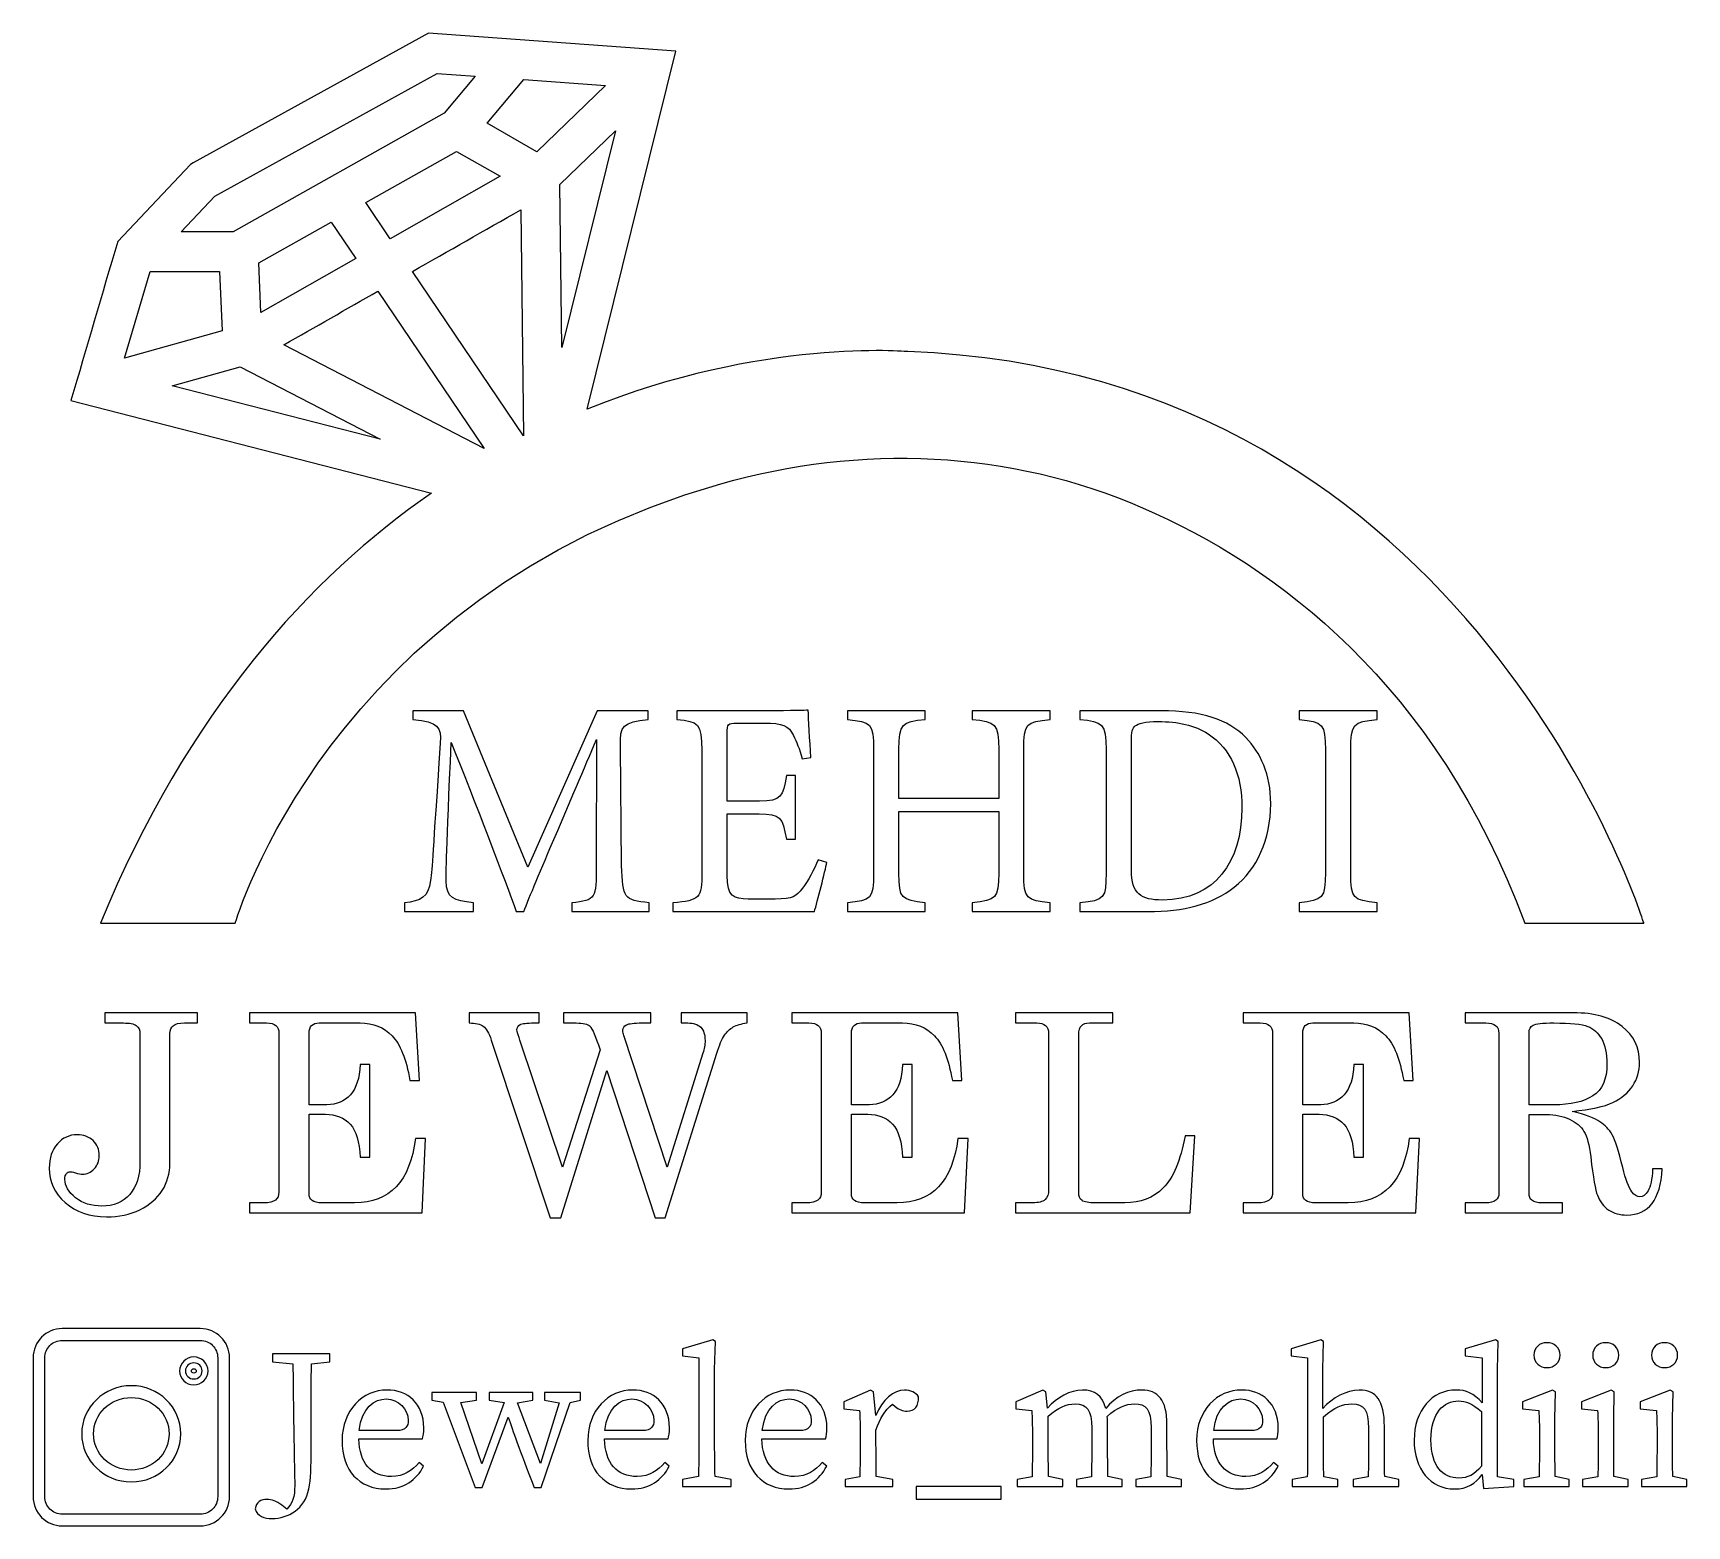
# Model space of a CAD drawing. Header units: millimetres. Extents: x -21.8 to 22, y -19.6 to 19.9.
import ezdxf

# ---------------------------------------------------------------- set-up
doc = ezdxf.new("R2010")
doc.units = ezdxf.units.MM
doc.header["$MEASUREMENT"] = 0
doc.layers.add('Layer 1', color=7, linetype='Continuous')

msp = doc.modelspace()

# ---------------------------------------------------------------- linework, layer by layer
at = {"layer": 'Layer 1', "color": 250}
for points, knots in [([(-17.5885, 16.4606), (-17.5885, 16.4606), (-11.3593, 19.8972), (-11.3593, 19.8972), (-11.3593, 19.8972), (-4.8072, 19.4209), (-4.8072, 19.4209), (-4.8072, 19.4209), (-7.1554, 9.9408), (-7.1554, 9.9408), (-2.4999, 11.8213), (1.3343, 11.4622), (1.3343, 11.4622), (16.3062, 10.9369), (20.8239, -3.6674), (20.8239, -3.6674), (20.8239, -3.6674), (17.6718, -3.6674), (17.6718, -3.6674), (15.3124, 2.6608), (11.1048, 5.7864), (7.5509, 7.3298), (4.0221, 8.8626), (0.0795, 9.0164), (-3.6205, 7.963), (-13.9826, 5.0138), (-16.4743, -3.6674), (-16.4743, -3.6674), (-16.4743, -3.6674), (-20.0465, -3.6674), (-20.0465, -3.6674), (-17.7249, 1.9403), (-14.5107, 5.4825), (-11.2794, 7.7169), (-11.2794, 7.7169), (-20.8279, 10.1674), (-20.8279, 10.1674), (-20.415, 11.5712), (-20.0032, 12.9753), (-19.5889, 14.3787), (-19.5889, 14.3787), (-17.66, 16.4211), (-17.66, 16.4211), (-17.66, 16.4211), (-17.5885, 16.4606), (-17.5885, 16.4606)], [0, 0, 0, 0, 0.0666667, 0.0666667, 0.0666667, 0.1333333, 0.1333333, 0.1333333, 0.2, 0.2, 0.2, 0.2666667, 0.2666667, 0.2666667, 0.3333333, 0.3333333, 0.3333333, 0.4, 0.4, 0.4, 0.4666667, 0.4666667, 0.4666667, 0.5333333, 0.5333333, 0.5333333, 0.6, 0.6, 0.6, 0.6666667, 0.6666667, 0.6666667, 0.7333333, 0.7333333, 0.7333333, 0.8, 0.8, 0.8, 0.8666667, 0.8666667, 0.8666667, 0.9333333, 0.9333333, 0.9333333, 1, 1, 1, 1]), ([(-17.9082, 14.635), (-17.9082, 14.635), (-16.5273, 14.635), (-16.5273, 14.635), (-16.5273, 14.635), (-10.9473, 17.7798), (-10.9473, 17.7798), (-10.9473, 17.7798), (-10.124, 18.7576), (-10.124, 18.7576), (-10.124, 18.7576), (-11.1262, 18.8305), (-11.1262, 18.8305), (-11.1262, 18.8305), (-17.0131, 15.5827), (-17.0131, 15.5827), (-17.0131, 15.5827), (-17.9082, 14.635), (-17.9082, 14.635)], [0, 0, 0, 0, 0.1666667, 0.1666667, 0.1666667, 0.3333333, 0.3333333, 0.3333333, 0.5, 0.5, 0.5, 0.6666667, 0.6666667, 0.6666667, 0.8333333, 0.8333333, 0.8333333, 1, 1, 1, 1]), ([(-9.8089, 17.5117), (-9.8089, 17.5117), (-8.4865, 16.756), (-8.4865, 16.756), (-8.4865, 16.756), (-6.671, 18.5067), (-6.671, 18.5067), (-6.671, 18.5067), (-8.8386, 18.6642), (-8.8386, 18.6642), (-8.8386, 18.6642), (-9.8089, 17.5117), (-9.8089, 17.5117)], [0, 0, 0, 0, 0.25, 0.25, 0.25, 0.5, 0.5, 0.5, 0.75, 0.75, 0.75, 1, 1, 1, 1]), ([(-7.8813, 15.8869), (-7.8813, 15.8869), (-7.8286, 11.5737), (-7.8286, 11.5737), (-7.8286, 11.5737), (-6.4085, 17.307), (-6.4085, 17.307), (-6.4085, 17.307), (-7.8813, 15.8869), (-7.8813, 15.8869)], [0, 0, 0, 0, 0.3333333, 0.3333333, 0.3333333, 0.6666667, 0.6666667, 0.6666667, 1, 1, 1, 1]), ([(-9.4621, 16.107), (-9.4621, 16.107), (-10.6143, 16.7655), (-10.6143, 16.7655), (-10.6143, 16.7655), (-13.0188, 15.4103), (-13.0188, 15.4103), (-13.0188, 15.4103), (-12.37, 14.4498), (-12.37, 14.4498), (-12.37, 14.4498), (-9.4621, 16.107), (-9.4621, 16.107)], [0, 0, 0, 0, 0.25, 0.25, 0.25, 0.5, 0.5, 0.5, 0.75, 0.75, 0.75, 1, 1, 1, 1]), ([(-15.8554, 13.8117), (-15.8554, 13.8117), (-15.8, 12.4951), (-15.8, 12.4951), (-15.8, 12.4951), (-13.2824, 13.9298), (-13.2824, 13.9298), (-13.2824, 13.9298), (-13.9341, 14.8945), (-13.9341, 14.8945), (-13.9341, 14.8945), (-15.8554, 13.8117), (-15.8554, 13.8117)], [0, 0, 0, 0, 0.25, 0.25, 0.25, 0.5, 0.5, 0.5, 0.75, 0.75, 0.75, 1, 1, 1, 1]), ([(-8.8446, 9.2314), (-8.8446, 9.2314), (-8.9177, 15.2155), (-8.9177, 15.2155), (-9.8737, 14.6723), (-10.8294, 14.1284), (-11.785, 13.584), (-11.785, 13.584), (-8.8446, 9.2314), (-8.8446, 9.2314)], [0, 0, 0, 0, 0.3333333, 0.3333333, 0.3333333, 0.6666667, 0.6666667, 0.6666667, 1, 1, 1, 1]), ([(-16.8257, 12.0093), (-16.8257, 12.0093), (-16.892, 13.5864), (-16.892, 13.5864), (-16.892, 13.5864), (-18.732, 13.5864), (-18.732, 13.5864), (-18.732, 13.5864), (-19.4065, 11.2936), (-19.4065, 11.2936), (-19.4065, 11.2936), (-16.8257, 12.0093), (-16.8257, 12.0093)], [0, 0, 0, 0, 0.25, 0.25, 0.25, 0.5, 0.5, 0.5, 0.75, 0.75, 0.75, 1, 1, 1, 1]), ([(-15.1918, 11.64), (-15.1918, 11.64), (-9.8828, 8.8974), (-9.8828, 8.8974), (-9.8828, 8.8974), (-12.6975, 13.064), (-12.6975, 13.064), (-13.5292, 12.5897), (-14.3606, 12.115), (-15.1918, 11.64)], [0, 0, 0, 0, 0.3333333, 0.3333333, 0.3333333, 0.6666667, 0.6666667, 0.6666667, 1, 1, 1, 1]), ([(-12.6383, 9.1435), (-12.6383, 9.1435), (-16.3441, 11.0579), (-16.3441, 11.0579), (-16.3441, 11.0579), (-18.1484, 10.5576), (-18.1484, 10.5576), (-18.1484, 10.5576), (-12.6383, 9.1435), (-12.6383, 9.1435)], [0, 0, 0, 0, 0.3333333, 0.3333333, 0.3333333, 0.6666667, 0.6666667, 0.6666667, 1, 1, 1, 1]), ([(-7.5663, -3.3611), (-7.5663, -3.3611), (-7.5663, -3.1322), (-7.5663, -3.1322), (-6.9334, -3.0669), (-6.9098, -3.0175), (-6.9179, -2.143), (-6.9179, -2.143), (-6.9098, 1.1929), (-6.9098, 1.1929), (-7.543, -0.3032), (-8.5622, -2.6414), (-8.8324, -3.3611), (-8.8324, -3.3611), (-9.0332, -3.3611), (-9.0332, -3.3611), (-9.2956, -2.6175), (-10.1681, -0.3688), (-10.7547, 1.1111), (-10.8863, -1.7507), (-10.8937, -2.3963), (-10.8937, -2.5518), (-10.8863, -3.0097), (-10.6933, -3.075), (-10.1681, -3.1322), (-10.1681, -3.1322), (-10.1681, -3.3611), (-10.1681, -3.3611), (-10.1681, -3.3611), (-11.9979, -3.3611), (-11.9979, -3.3611), (-11.9979, -3.3611), (-11.9979, -3.1322), (-11.9979, -3.1322), (-11.5499, -3.0831), (-11.365, -2.985), (-11.3029, -2.5437), (-11.2567, -2.1835), (-11.249, -1.8893), (-11.0482, 1.0948), (-11.0175, 1.5199), (-11.0948, 1.6589), (-11.7739, 1.7245), (-11.7739, 1.7245), (-11.7739, 1.9535), (-11.7739, 1.9535), (-11.7739, 1.9535), (-10.4305, 1.9535), (-10.4305, 1.9535), (-10.4305, 1.9535), (-8.7245, -2.192), (-8.7245, -2.192), (-8.7245, -2.192), (-6.8946, 1.9535), (-6.8946, 1.9535), (-6.8946, 1.9535), (-5.5435, 1.9535), (-5.5435, 1.9535), (-5.5435, 1.9535), (-5.5435, 1.7245), (-5.5435, 1.7245), (-6.2074, 1.6427), (-6.2924, 1.5693), (-6.2769, 0.9968), (-6.2769, 0.9968), (-6.2459, -2.143), (-6.2459, -2.143), (-6.2152, -3.0175), (-6.1919, -3.0584), (-5.5125, -3.1322), (-5.5125, -3.1322), (-5.5125, -3.3611), (-5.5125, -3.3611), (-5.5125, -3.3611), (-7.5663, -3.3611), (-7.5663, -3.3611)], [0, 0, 0, 0, 0.04, 0.04, 0.04, 0.08, 0.08, 0.08, 0.12, 0.12, 0.12, 0.16, 0.16, 0.16, 0.2, 0.2, 0.2, 0.24, 0.24, 0.24, 0.28, 0.28, 0.28, 0.32, 0.32, 0.32, 0.36, 0.36, 0.36, 0.4, 0.4, 0.4, 0.44, 0.44, 0.44, 0.48, 0.48, 0.48, 0.52, 0.52, 0.52, 0.56, 0.56, 0.56, 0.6, 0.6, 0.6, 0.64, 0.64, 0.64, 0.68, 0.68, 0.68, 0.72, 0.72, 0.72, 0.76, 0.76, 0.76, 0.8, 0.8, 0.8, 0.84, 0.84, 0.84, 0.88, 0.88, 0.88, 0.92, 0.92, 0.92, 0.96, 0.96, 0.96, 1, 1, 1, 1]), ([(-0.8086, -2.0613), (-0.8552, -2.274), (-1.0636, -3.1157), (-1.1405, -3.3612), (-1.1405, -3.3612), (-4.893, -3.3612), (-4.893, -3.3612), (-4.893, -3.3612), (-4.893, -3.1319), (-4.893, -3.1319), (-4.1748, -3.0751), (-4.1208, -3.0014), (-4.1208, -2.3308), (-4.1208, -2.3308), (-4.1208, 0.8985), (-4.1208, 0.8985), (-4.1208, 1.6263), (-4.2058, 1.6672), (-4.7847, 1.7244), (-4.7847, 1.7244), (-4.7847, 1.9533), (-4.7847, 1.9533), (-4.7847, 1.9533), (-2.4225, 1.9533), (-2.4225, 1.9533), (-1.6969, 1.9533), (-1.3956, 1.9615), (-1.3028, 1.9699), (-1.2951, 1.7653), (-1.2644, 1.1522), (-1.2333, 0.7186), (-1.2333, 0.7186), (-1.4648, 0.6781), (-1.4648, 0.6781), (-1.5342, 0.956), (-1.6115, 1.1275), (-1.6969, 1.2993), (-1.8204, 1.5692), (-1.9978, 1.6263), (-2.461, 1.6263), (-2.461, 1.6263), (-3.1944, 1.6263), (-3.1944, 1.6263), (-3.4336, 1.6263), (-3.4491, 1.602), (-3.4491, 1.3646), (-3.4491, 1.3646), (-3.4491, -0.442), (-3.4491, -0.442), (-3.4491, -0.442), (-2.5922, -0.442), (-2.5922, -0.442), (-2.013, -0.442), (-1.9745, -0.3196), (-1.8817, 0.2364), (-1.8817, 0.2364), (-1.6426, 0.2364), (-1.6426, 0.2364), (-1.6426, 0.2364), (-1.6426, -1.4478), (-1.6426, -1.4478), (-1.6426, -1.4478), (-1.8817, -1.4478), (-1.8817, -1.4478), (-1.9823, -0.859), (-2.044, -0.7775), (-2.6, -0.7775), (-2.6, -0.7775), (-3.4491, -0.7775), (-3.4491, -0.7775), (-3.4491, -0.7775), (-3.4491, -2.4049), (-3.4491, -2.4049), (-3.4491, -2.9771), (-3.2791, -3.0254), (-2.8931, -3.0342), (-2.8931, -3.0342), (-2.1756, -3.0342), (-2.1756, -3.0342), (-1.7043, -3.0342), (-1.627, -2.9608), (-1.4573, -2.7474), (-1.3106, -2.576), (-1.1487, -2.2412), (-1.0404, -1.9956), (-1.0404, -1.9956), (-0.8086, -2.0613), (-0.8086, -2.0613)], [0, 0, 0, 0, 0.0344828, 0.0344828, 0.0344828, 0.0689655, 0.0689655, 0.0689655, 0.1034483, 0.1034483, 0.1034483, 0.137931, 0.137931, 0.137931, 0.1724138, 0.1724138, 0.1724138, 0.2068966, 0.2068966, 0.2068966, 0.2413793, 0.2413793, 0.2413793, 0.2758621, 0.2758621, 0.2758621, 0.3103448, 0.3103448, 0.3103448, 0.3448276, 0.3448276, 0.3448276, 0.3793103, 0.3793103, 0.3793103, 0.4137931, 0.4137931, 0.4137931, 0.4482759, 0.4482759, 0.4482759, 0.4827586, 0.4827586, 0.4827586, 0.5172414, 0.5172414, 0.5172414, 0.5517241, 0.5517241, 0.5517241, 0.5862069, 0.5862069, 0.5862069, 0.6206897, 0.6206897, 0.6206897, 0.6551724, 0.6551724, 0.6551724, 0.6896552, 0.6896552, 0.6896552, 0.7241379, 0.7241379, 0.7241379, 0.7586207, 0.7586207, 0.7586207, 0.7931034, 0.7931034, 0.7931034, 0.8275862, 0.8275862, 0.8275862, 0.862069, 0.862069, 0.862069, 0.8965517, 0.8965517, 0.8965517, 0.9310345, 0.9310345, 0.9310345, 0.9655172, 0.9655172, 0.9655172, 1, 1, 1, 1]), ([(5.1067, 1.7245), (4.466, 1.6589), (4.4039, 1.618), (4.4039, 0.9311), (4.4039, 0.9311), (4.4039, -2.3472), (4.4039, -2.3472), (4.4039, -3.0341), (4.4734, -3.0584), (5.1067, -3.1322), (5.1067, -3.1322), (5.1067, -3.3611), (5.1067, -3.3611), (5.1067, -3.3611), (3.0373, -3.3611), (3.0373, -3.3611), (3.0373, -3.3611), (3.0373, -3.1322), (3.0373, -3.1322), (3.6783, -3.0503), (3.74, -3.0341), (3.74, -2.3472), (3.74, -2.3472), (3.74, -0.7121), (3.74, -0.7121), (3.74, -0.7121), (1.0998, -0.7121), (1.0998, -0.7121), (1.0998, -0.7121), (1.0998, -2.3472), (1.0998, -2.3472), (1.0998, -3.0256), (1.1608, -3.0503), (1.7941, -3.1322), (1.7941, -3.1322), (1.7941, -3.3611), (1.7941, -3.3611), (1.7941, -3.3611), (-0.2669, -3.3611), (-0.2669, -3.3611), (-0.2669, -3.3611), (-0.2669, -3.1322), (-0.2669, -3.1322), (0.3583, -3.0584), (0.4278, -3.0341), (0.4278, -2.3472), (0.4278, -2.3472), (0.4278, 0.9311), (0.4278, 0.9311), (0.4278, 1.618), (0.3583, 1.6589), (-0.2669, 1.7245), (-0.2669, 1.7245), (-0.2669, 1.9535), (-0.2669, 1.9535), (-0.2669, 1.9535), (1.7941, 1.9535), (1.7941, 1.9535), (1.7941, 1.9535), (1.7941, 1.7245), (1.7941, 1.7245), (1.1767, 1.667), (1.0998, 1.6099), (1.0998, 0.9311), (1.0998, 0.9311), (1.0998, -0.3688), (1.0998, -0.3688), (1.0998, -0.3688), (3.74, -0.3688), (3.74, -0.3688), (3.74, -0.3688), (3.74, 0.9311), (3.74, 0.9311), (3.74, 1.6099), (3.6553, 1.667), (3.0373, 1.7245), (3.0373, 1.7245), (3.0373, 1.9535), (3.0373, 1.9535), (3.0373, 1.9535), (5.1067, 1.9535), (5.1067, 1.9535), (5.1067, 1.9535), (5.1067, 1.7245), (5.1067, 1.7245)], [0, 0, 0, 0, 0.0357143, 0.0357143, 0.0357143, 0.0714286, 0.0714286, 0.0714286, 0.1071429, 0.1071429, 0.1071429, 0.1428571, 0.1428571, 0.1428571, 0.1785714, 0.1785714, 0.1785714, 0.2142857, 0.2142857, 0.2142857, 0.25, 0.25, 0.25, 0.2857143, 0.2857143, 0.2857143, 0.3214286, 0.3214286, 0.3214286, 0.3571429, 0.3571429, 0.3571429, 0.3928571, 0.3928571, 0.3928571, 0.4285714, 0.4285714, 0.4285714, 0.4642857, 0.4642857, 0.4642857, 0.5, 0.5, 0.5, 0.5357143, 0.5357143, 0.5357143, 0.5714286, 0.5714286, 0.5714286, 0.6071429, 0.6071429, 0.6071429, 0.6428571, 0.6428571, 0.6428571, 0.6785714, 0.6785714, 0.6785714, 0.7142857, 0.7142857, 0.7142857, 0.75, 0.75, 0.75, 0.7857143, 0.7857143, 0.7857143, 0.8214286, 0.8214286, 0.8214286, 0.8571429, 0.8571429, 0.8571429, 0.8928571, 0.8928571, 0.8928571, 0.9285714, 0.9285714, 0.9285714, 0.9642857, 0.9642857, 0.9642857, 1, 1, 1, 1]), ([(8.0347, 1.9535), (9.1233, 1.9535), (9.8102, 1.7246), (10.2893, 1.242), (10.6671, 0.8497), (10.9451, 0.2775), (10.9451, -0.5075), (10.9451, -1.4642), (10.5747, -2.241), (9.9802, -2.7148), (9.3932, -3.1812), (8.6443, -3.3611), (7.6946, -3.3611), (7.6946, -3.3611), (5.888, -3.3611), (5.888, -3.3611), (5.888, -3.3611), (5.888, -3.1321), (5.888, -3.1321), (6.5523, -3.0669), (6.5833, -3.0097), (6.5833, -2.3394), (6.5833, -2.3394), (6.5833, 0.9234), (6.5833, 0.9234), (6.5833, 1.6265), (6.4902, 1.659), (5.888, 1.7246), (5.888, 1.7246), (5.888, 1.9535), (5.888, 1.9535), (5.888, 1.9535), (8.0347, 1.9535), (8.0347, 1.9535)], [0, 0, 0, 0, 0.0909091, 0.0909091, 0.0909091, 0.1818182, 0.1818182, 0.1818182, 0.2727273, 0.2727273, 0.2727273, 0.3636364, 0.3636364, 0.3636364, 0.4545455, 0.4545455, 0.4545455, 0.5454545, 0.5454545, 0.5454545, 0.6363636, 0.6363636, 0.6363636, 0.7272727, 0.7272727, 0.7272727, 0.8181818, 0.8181818, 0.8181818, 0.9090909, 0.9090909, 0.9090909, 1, 1, 1, 1]), ([(11.6957, -3.3611), (11.6957, -3.3611), (11.6957, -3.1322), (11.6957, -3.1322), (12.3286, -3.0584), (12.3907, -3.0256), (12.3907, -2.3306), (12.3907, -2.3306), (12.3907, 0.9149), (12.3907, 0.9149), (12.3907, 1.618), (12.3286, 1.6508), (11.6957, 1.7245), (11.6957, 1.7245), (11.6957, 1.9535), (11.6957, 1.9535), (11.6957, 1.9535), (13.7644, 1.9535), (13.7644, 1.9535), (13.7644, 1.9535), (13.7644, 1.7245), (13.7644, 1.7245), (13.1238, 1.6508), (13.0624, 1.618), (13.0624, 0.9149), (13.0624, 0.9149), (13.0624, -2.3306), (13.0624, -2.3306), (13.0624, -3.0341), (13.1238, -3.0584), (13.7644, -3.1322), (13.7644, -3.1322), (13.7644, -3.3611), (13.7644, -3.3611), (13.7644, -3.3611), (11.6957, -3.3611), (11.6957, -3.3611)], [0, 0, 0, 0, 0.0833333, 0.0833333, 0.0833333, 0.1666667, 0.1666667, 0.1666667, 0.25, 0.25, 0.25, 0.3333333, 0.3333333, 0.3333333, 0.4166667, 0.4166667, 0.4166667, 0.5, 0.5, 0.5, 0.5833333, 0.5833333, 0.5833333, 0.6666667, 0.6666667, 0.6666667, 0.75, 0.75, 0.75, 0.8333333, 0.8333333, 0.8333333, 0.9166667, 0.9166667, 0.9166667, 1, 1, 1, 1]), ([(7.2547, -2.2738), (7.2547, -2.8866), (7.5016, -3.0584), (8.0809, -3.0584), (9.4701, -3.0584), (10.1806, -2.053), (10.1806, -0.6218), (10.1806, 0.269), (9.8949, 0.9478), (9.2853, 1.3404), (8.93, 1.5775), (8.482, 1.6671), (7.9652, 1.6671), (7.6173, 1.6671), (7.4325, 1.618), (7.3545, 1.5528), (7.2854, 1.5037), (7.2547, 1.4138), (7.2547, 1.0949), (7.2547, 1.0949), (7.2547, -2.2738), (7.2547, -2.2738)], [0, 0, 0, 0, 0.1428571, 0.1428571, 0.1428571, 0.2857143, 0.2857143, 0.2857143, 0.4285714, 0.4285714, 0.4285714, 0.5714286, 0.5714286, 0.5714286, 0.7142857, 0.7142857, 0.7142857, 0.8571429, 0.8571429, 0.8571429, 1, 1, 1, 1]), ([(-19.9296, -6.0441), (-19.9296, -6.0441), (-17.4753, -6.0441), (-17.4753, -6.0441), (-17.4753, -6.0441), (-17.4753, -6.3129), (-17.4753, -6.3129), (-17.4753, -6.3129), (-17.8245, -6.3129), (-17.8245, -6.3129), (-17.9621, -6.3129), (-18.0605, -6.3366), (-18.1191, -6.3846), (-18.178, -6.4325), (-18.2073, -6.5017), (-18.2073, -6.5923), (-18.2073, -6.5923), (-18.2073, -10.0295), (-18.2073, -10.0295), (-18.2073, -10.2947), (-18.2747, -10.5343), (-18.4098, -10.7477), (-18.5449, -10.9615), (-18.7428, -11.1312), (-19.0028, -11.2568), (-19.2632, -11.3824), (-19.557, -11.4452), (-19.8844, -11.4452), (-20.33, -11.4452), (-20.694, -11.3199), (-20.9766, -11.0705), (-21.2592, -10.8211), (-21.4003, -10.5156), (-21.4003, -10.1543), (-21.4003, -9.8876), (-21.329, -9.6735), (-21.1865, -9.5133), (-21.044, -9.3535), (-20.869, -9.2731), (-20.6612, -9.2731), (-20.4912, -9.2731), (-20.3511, -9.3253), (-20.2411, -9.4294), (-20.131, -9.5334), (-20.076, -9.665), (-20.076, -9.8252), (-20.076, -9.9635), (-20.1208, -10.0799), (-20.2107, -10.1744), (-20.301, -10.269), (-20.4048, -10.3159), (-20.5226, -10.3159), (-20.5677, -10.3159), (-20.6302, -10.3039), (-20.7103, -10.2803), (-20.7776, -10.2612), (-20.8228, -10.2517), (-20.845, -10.2517), (-20.8877, -10.2517), (-20.9216, -10.2686), (-20.9466, -10.3014), (-20.9741, -10.3353), (-20.9879, -10.3858), (-20.9879, -10.4524), (-20.9879, -10.6313), (-20.8934, -10.7946), (-20.7043, -10.9417), (-20.5155, -11.0888), (-20.2834, -11.1619), (-20.0086, -11.1619), (-19.6957, -11.1619), (-19.4494, -11.0585), (-19.2692, -10.8518), (-19.0892, -10.6451), (-18.9989, -10.3568), (-18.9989, -9.9864), (-18.9989, -9.9864), (-18.9989, -6.5923), (-18.9989, -6.5923), (-18.9989, -6.4992), (-19.0321, -6.4294), (-19.0984, -6.3828), (-19.1647, -6.3362), (-19.278, -6.3129), (-19.4381, -6.3129), (-19.4381, -6.3129), (-19.9296, -6.3129), (-19.9296, -6.3129), (-19.9296, -6.3129), (-19.9296, -6.0441), (-19.9296, -6.0441)], [0, 0, 0, 0, 0.0333333, 0.0333333, 0.0333333, 0.0666667, 0.0666667, 0.0666667, 0.1, 0.1, 0.1, 0.1333333, 0.1333333, 0.1333333, 0.1666667, 0.1666667, 0.1666667, 0.2, 0.2, 0.2, 0.2333333, 0.2333333, 0.2333333, 0.2666667, 0.2666667, 0.2666667, 0.3, 0.3, 0.3, 0.3333333, 0.3333333, 0.3333333, 0.3666667, 0.3666667, 0.3666667, 0.4, 0.4, 0.4, 0.4333333, 0.4333333, 0.4333333, 0.4666667, 0.4666667, 0.4666667, 0.5, 0.5, 0.5, 0.5333333, 0.5333333, 0.5333333, 0.5666667, 0.5666667, 0.5666667, 0.6, 0.6, 0.6, 0.6333333, 0.6333333, 0.6333333, 0.6666667, 0.6666667, 0.6666667, 0.7, 0.7, 0.7, 0.7333333, 0.7333333, 0.7333333, 0.7666667, 0.7666667, 0.7666667, 0.8, 0.8, 0.8, 0.8333333, 0.8333333, 0.8333333, 0.8666667, 0.8666667, 0.8666667, 0.9, 0.9, 0.9, 0.9333333, 0.9333333, 0.9333333, 0.9666667, 0.9666667, 0.9666667, 1, 1, 1, 1]), ([(-16.1021, -6.0441), (-16.1021, -6.0441), (-11.7043, -6.0441), (-11.7043, -6.0441), (-11.7043, -6.0441), (-11.5992, -7.8324), (-11.5992, -7.8324), (-11.5992, -7.8324), (-11.8507, -7.8324), (-11.8507, -7.8324), (-11.9506, -7.2683), (-12.1086, -6.8742), (-12.3245, -6.6495), (-12.5408, -6.4255), (-12.8223, -6.3129), (-13.1694, -6.3129), (-13.1694, -6.3129), (-14.2563, -6.3129), (-14.2563, -6.3129), (-14.3438, -6.3129), (-14.4101, -6.3355), (-14.4549, -6.381), (-14.5001, -6.4262), (-14.5223, -6.4957), (-14.5223, -6.5885), (-14.5223, -6.5885), (-14.5223, -8.4776), (-14.5223, -8.4776), (-14.5223, -8.4776), (-14.0471, -8.4776), (-14.0471, -8.4776), (-13.7928, -8.4776), (-13.5864, -8.3901), (-13.428, -8.2158), (-13.2693, -8.0412), (-13.1842, -7.7734), (-13.1715, -7.4133), (-13.1715, -7.4133), (-12.9126, -7.4133), (-12.9126, -7.4133), (-12.9126, -7.4133), (-12.9126, -9.8682), (-12.9126, -9.8682), (-12.9126, -9.8682), (-13.1715, -9.8682), (-13.1715, -9.8682), (-13.1842, -9.4618), (-13.2707, -9.1708), (-13.4319, -8.9955), (-13.5924, -8.8198), (-13.8115, -8.7319), (-14.0884, -8.7319), (-14.0884, -8.7319), (-14.5223, -8.7319), (-14.5223, -8.7319), (-14.5223, -8.7319), (-14.5223, -10.8394), (-14.5223, -10.8394), (-14.5223, -10.916), (-14.4955, -10.9745), (-14.4419, -11.0151), (-14.3883, -11.0553), (-14.299, -11.0761), (-14.1738, -11.0761), (-14.1738, -11.0761), (-13.3158, -11.0761), (-13.3158, -11.0761), (-12.3838, -11.0761), (-11.8469, -10.5068), (-11.7043, -9.3701), (-11.7043, -9.3701), (-11.4341, -9.3701), (-11.4341, -9.3701), (-11.4341, -9.3701), (-11.5279, -11.3446), (-11.5279, -11.3446), (-11.5279, -11.3446), (-16.1021, -11.3446), (-16.1021, -11.3446), (-16.1021, -11.3446), (-16.1021, -11.0761), (-16.1021, -11.0761), (-16.1021, -11.0761), (-15.7232, -11.0761), (-15.7232, -11.0761), (-15.5757, -11.0761), (-15.4717, -11.0515), (-15.4117, -11.0028), (-15.3517, -10.9537), (-15.3217, -10.8825), (-15.3217, -10.789), (-15.3217, -10.789), (-15.3217, -6.5885), (-15.3217, -6.5885), (-15.3217, -6.4957), (-15.3478, -6.4262), (-15.4004, -6.381), (-15.453, -6.3355), (-15.5355, -6.3129), (-15.648, -6.3129), (-15.648, -6.3129), (-16.1021, -6.3129), (-16.1021, -6.3129), (-16.1021, -6.3129), (-16.1021, -6.0441), (-16.1021, -6.0441)], [0, 0, 0, 0, 0.0285714, 0.0285714, 0.0285714, 0.0571429, 0.0571429, 0.0571429, 0.0857143, 0.0857143, 0.0857143, 0.1142857, 0.1142857, 0.1142857, 0.1428571, 0.1428571, 0.1428571, 0.1714286, 0.1714286, 0.1714286, 0.2, 0.2, 0.2, 0.2285714, 0.2285714, 0.2285714, 0.2571429, 0.2571429, 0.2571429, 0.2857143, 0.2857143, 0.2857143, 0.3142857, 0.3142857, 0.3142857, 0.3428571, 0.3428571, 0.3428571, 0.3714286, 0.3714286, 0.3714286, 0.4, 0.4, 0.4, 0.4285714, 0.4285714, 0.4285714, 0.4571429, 0.4571429, 0.4571429, 0.4857143, 0.4857143, 0.4857143, 0.5142857, 0.5142857, 0.5142857, 0.5428571, 0.5428571, 0.5428571, 0.5714286, 0.5714286, 0.5714286, 0.6, 0.6, 0.6, 0.6285714, 0.6285714, 0.6285714, 0.6571429, 0.6571429, 0.6571429, 0.6857143, 0.6857143, 0.6857143, 0.7142857, 0.7142857, 0.7142857, 0.7428571, 0.7428571, 0.7428571, 0.7714286, 0.7714286, 0.7714286, 0.8, 0.8, 0.8, 0.8285714, 0.8285714, 0.8285714, 0.8571429, 0.8571429, 0.8571429, 0.8857143, 0.8857143, 0.8857143, 0.9142857, 0.9142857, 0.9142857, 0.9428571, 0.9428571, 0.9428571, 0.9714286, 0.9714286, 0.9714286, 1, 1, 1, 1]), ([(-10.286, -6.0441), (-10.286, -6.0441), (-8.4325, -6.0441), (-8.4325, -6.0441), (-8.4325, -6.0441), (-8.4325, -6.3129), (-8.4325, -6.3129), (-8.4325, -6.3129), (-8.5634, -6.3129), (-8.5634, -6.3129), (-8.7574, -6.3129), (-8.8816, -6.3274), (-8.9356, -6.356), (-8.9892, -6.3846), (-9.016, -6.4301), (-9.016, -6.4925), (-9.016, -6.5352), (-8.997, -6.6029), (-8.9596, -6.6964), (-8.9596, -6.6964), (-8.937, -6.7645), (-8.937, -6.7645), (-8.937, -6.7645), (-7.8078, -10.1296), (-7.8078, -10.1296), (-7.8078, -10.1296), (-6.8161, -7.0213), (-6.8161, -7.0213), (-6.9318, -6.6685), (-7.0204, -6.4618), (-7.0814, -6.4022), (-7.1424, -6.3429), (-7.2641, -6.3129), (-7.4465, -6.3129), (-7.4465, -6.3129), (-7.7834, -6.3129), (-7.7834, -6.3129), (-7.7834, -6.3129), (-7.7834, -6.0441), (-7.7834, -6.0441), (-7.7834, -6.0441), (-5.4681, -6.0441), (-5.4681, -6.0441), (-5.4681, -6.0441), (-5.4681, -6.3129), (-5.4681, -6.3129), (-5.4681, -6.3129), (-5.708, -6.3129), (-5.708, -6.3129), (-5.9179, -6.3129), (-6.0541, -6.3292), (-6.1165, -6.3609), (-6.179, -6.3934), (-6.2104, -6.4421), (-6.2104, -6.5066), (-6.2104, -6.5567), (-6.2026, -6.6029), (-6.1878, -6.646), (-6.1878, -6.646), (-5.0385, -10.1296), (-5.0385, -10.1296), (-5.0385, -10.1296), (-4.092, -7.1155), (-4.092, -7.1155), (-4.0546, -6.9984), (-4.0359, -6.8866), (-4.0359, -6.7786), (-4.0359, -6.6188), (-4.074, -6.5013), (-4.1498, -6.4258), (-4.2264, -6.3503), (-4.3403, -6.3129), (-4.4927, -6.3129), (-4.4927, -6.3129), (-4.6649, -6.3129), (-4.6649, -6.3129), (-4.6649, -6.3129), (-4.6649, -6.0441), (-4.6649, -6.0441), (-4.6649, -6.0441), (-2.9239, -6.0441), (-2.9239, -6.0441), (-2.9239, -6.0441), (-2.9239, -6.3129), (-2.9239, -6.3129), (-3.0767, -6.332), (-3.198, -6.3669), (-3.2883, -6.4188), (-3.3783, -6.4696), (-3.4566, -6.5433), (-3.5229, -6.6389), (-3.5892, -6.7349), (-3.6563, -6.8933), (-3.7237, -7.1155), (-3.7237, -7.1155), (-5.091, -11.4702), (-5.091, -11.4702), (-5.091, -11.4702), (-5.3581, -11.4702), (-5.3581, -11.4702), (-5.3581, -11.4702), (-6.6348, -7.5745), (-6.6348, -7.5745), (-6.6348, -7.5745), (-7.8526, -11.4702), (-7.8526, -11.4702), (-7.8526, -11.4702), (-8.1337, -11.4702), (-8.1337, -11.4702), (-8.1337, -11.4702), (-9.6965, -6.7645), (-9.6965, -6.7645), (-9.759, -6.5807), (-9.8299, -6.459), (-9.9086, -6.4008), (-9.9876, -6.3422), (-10.1135, -6.3129), (-10.286, -6.3129), (-10.286, -6.3129), (-10.286, -6.0441), (-10.286, -6.0441)], [0, 0, 0, 0, 0.025, 0.025, 0.025, 0.05, 0.05, 0.05, 0.075, 0.075, 0.075, 0.1, 0.1, 0.1, 0.125, 0.125, 0.125, 0.15, 0.15, 0.15, 0.175, 0.175, 0.175, 0.2, 0.2, 0.2, 0.225, 0.225, 0.225, 0.25, 0.25, 0.25, 0.275, 0.275, 0.275, 0.3, 0.3, 0.3, 0.325, 0.325, 0.325, 0.35, 0.35, 0.35, 0.375, 0.375, 0.375, 0.4, 0.4, 0.4, 0.425, 0.425, 0.425, 0.45, 0.45, 0.45, 0.475, 0.475, 0.475, 0.5, 0.5, 0.5, 0.525, 0.525, 0.525, 0.55, 0.55, 0.55, 0.575, 0.575, 0.575, 0.6, 0.6, 0.6, 0.625, 0.625, 0.625, 0.65, 0.65, 0.65, 0.675, 0.675, 0.675, 0.7, 0.7, 0.7, 0.725, 0.725, 0.725, 0.75, 0.75, 0.75, 0.775, 0.775, 0.775, 0.8, 0.8, 0.8, 0.825, 0.825, 0.825, 0.85, 0.85, 0.85, 0.875, 0.875, 0.875, 0.9, 0.9, 0.9, 0.925, 0.925, 0.925, 0.95, 0.95, 0.95, 0.975, 0.975, 0.975, 1, 1, 1, 1]), ([(-1.7382, -6.0441), (-1.7382, -6.0441), (2.6592, -6.0441), (2.6592, -6.0441), (2.6592, -6.0441), (2.765, -7.8324), (2.765, -7.8324), (2.765, -7.8324), (2.5131, -7.8324), (2.5131, -7.8324), (2.4136, -7.2683), (2.2556, -6.8742), (2.0393, -6.6495), (1.8234, -6.4255), (1.5416, -6.3129), (1.1937, -6.3129), (1.1937, -6.3129), (0.1075, -6.3129), (0.1075, -6.3129), (0.02, -6.3129), (-0.0463, -6.3355), (-0.0911, -6.381), (-0.1359, -6.4262), (-0.1585, -6.4957), (-0.1585, -6.5885), (-0.1585, -6.5885), (-0.1585, -8.4776), (-0.1585, -8.4776), (-0.1585, -8.4776), (0.3167, -8.4776), (0.3167, -8.4776), (0.5711, -8.4776), (0.7778, -8.3901), (0.9362, -8.2158), (1.0946, -8.0412), (1.1796, -7.7734), (1.1919, -7.4133), (1.1919, -7.4133), (1.4516, -7.4133), (1.4516, -7.4133), (1.4516, -7.4133), (1.4516, -9.8682), (1.4516, -9.8682), (1.4516, -9.8682), (1.1919, -9.8682), (1.1919, -9.8682), (1.1796, -9.4618), (1.0935, -9.1708), (0.932, -8.9955), (0.7714, -8.8198), (0.5527, -8.7319), (0.2754, -8.7319), (0.2754, -8.7319), (-0.1585, -8.7319), (-0.1585, -8.7319), (-0.1585, -8.7319), (-0.1585, -10.8394), (-0.1585, -10.8394), (-0.1585, -10.916), (-0.1317, -10.9745), (-0.0781, -11.0151), (-0.0241, -11.0553), (0.0652, -11.0761), (0.1901, -11.0761), (0.1901, -11.0761), (1.0487, -11.0761), (1.0487, -11.0761), (1.9804, -11.0761), (2.5177, -10.5068), (2.6592, -9.3701), (2.6592, -9.3701), (2.9301, -9.3701), (2.9301, -9.3701), (2.9301, -9.3701), (2.8359, -11.3446), (2.8359, -11.3446), (2.8359, -11.3446), (-1.7382, -11.3446), (-1.7382, -11.3446), (-1.7382, -11.3446), (-1.7382, -11.0761), (-1.7382, -11.0761), (-1.7382, -11.0761), (-1.3593, -11.0761), (-1.3593, -11.0761), (-1.2119, -11.0761), (-1.1078, -11.0515), (-1.0478, -11.0028), (-0.9879, -10.9537), (-0.9579, -10.8825), (-0.9579, -10.789), (-0.9579, -10.789), (-0.9579, -6.5885), (-0.9579, -6.5885), (-0.9579, -6.4957), (-0.984, -6.4262), (-1.0365, -6.381), (-1.0891, -6.3355), (-1.1717, -6.3129), (-1.2842, -6.3129), (-1.2842, -6.3129), (-1.7382, -6.3129), (-1.7382, -6.3129), (-1.7382, -6.3129), (-1.7382, -6.0441), (-1.7382, -6.0441)], [0, 0, 0, 0, 0.0285714, 0.0285714, 0.0285714, 0.0571429, 0.0571429, 0.0571429, 0.0857143, 0.0857143, 0.0857143, 0.1142857, 0.1142857, 0.1142857, 0.1428571, 0.1428571, 0.1428571, 0.1714286, 0.1714286, 0.1714286, 0.2, 0.2, 0.2, 0.2285714, 0.2285714, 0.2285714, 0.2571429, 0.2571429, 0.2571429, 0.2857143, 0.2857143, 0.2857143, 0.3142857, 0.3142857, 0.3142857, 0.3428571, 0.3428571, 0.3428571, 0.3714286, 0.3714286, 0.3714286, 0.4, 0.4, 0.4, 0.4285714, 0.4285714, 0.4285714, 0.4571429, 0.4571429, 0.4571429, 0.4857143, 0.4857143, 0.4857143, 0.5142857, 0.5142857, 0.5142857, 0.5428571, 0.5428571, 0.5428571, 0.5714286, 0.5714286, 0.5714286, 0.6, 0.6, 0.6, 0.6285714, 0.6285714, 0.6285714, 0.6571429, 0.6571429, 0.6571429, 0.6857143, 0.6857143, 0.6857143, 0.7142857, 0.7142857, 0.7142857, 0.7428571, 0.7428571, 0.7428571, 0.7714286, 0.7714286, 0.7714286, 0.8, 0.8, 0.8, 0.8285714, 0.8285714, 0.8285714, 0.8571429, 0.8571429, 0.8571429, 0.8857143, 0.8857143, 0.8857143, 0.9142857, 0.9142857, 0.9142857, 0.9428571, 0.9428571, 0.9428571, 0.9714286, 0.9714286, 0.9714286, 1, 1, 1, 1]), ([(4.1868, -6.0441), (4.1868, -6.0441), (6.7607, -6.0441), (6.7607, -6.0441), (6.7607, -6.0441), (6.7607, -6.3129), (6.7607, -6.3129), (6.7607, -6.3129), (6.1454, -6.3129), (6.1454, -6.3129), (6.0477, -6.3129), (5.9758, -6.3376), (5.9295, -6.3863), (5.8833, -6.435), (5.86, -6.5123), (5.86, -6.6174), (5.86, -6.6174), (5.86, -10.7996), (5.86, -10.7996), (5.86, -10.9005), (5.8893, -10.9714), (5.9482, -11.0134), (6.0068, -11.055), (6.1246, -11.0761), (6.3024, -11.0761), (6.3024, -11.0761), (7.0817, -11.0761), (7.0817, -11.0761), (7.4966, -11.0761), (7.836, -10.9439), (8.0991, -10.68), (8.3627, -10.4161), (8.5546, -9.9578), (8.6745, -9.3052), (8.6745, -9.3052), (8.9373, -9.3052), (8.9373, -9.3052), (8.9373, -9.3052), (8.8096, -11.3446), (8.8096, -11.3446), (8.8096, -11.3446), (4.1868, -11.3446), (4.1868, -11.3446), (4.1868, -11.3446), (4.1868, -11.0761), (4.1868, -11.0761), (4.1868, -11.0761), (4.6405, -11.0761), (4.6405, -11.0761), (4.7961, -11.0761), (4.9047, -11.0479), (4.9672, -10.9915), (5.03, -10.9357), (5.061, -10.8451), (5.061, -10.7209), (5.061, -10.7209), (5.061, -6.5814), (5.061, -6.5814), (5.061, -6.4929), (5.0345, -6.4262), (4.9823, -6.381), (4.9298, -6.3355), (4.8525, -6.3129), (4.7499, -6.3129), (4.7499, -6.3129), (4.1868, -6.3129), (4.1868, -6.3129), (4.1868, -6.3129), (4.1868, -6.0441), (4.1868, -6.0441)], [0, 0, 0, 0, 0.0434783, 0.0434783, 0.0434783, 0.0869565, 0.0869565, 0.0869565, 0.1304348, 0.1304348, 0.1304348, 0.173913, 0.173913, 0.173913, 0.2173913, 0.2173913, 0.2173913, 0.2608696, 0.2608696, 0.2608696, 0.3043478, 0.3043478, 0.3043478, 0.3478261, 0.3478261, 0.3478261, 0.3913043, 0.3913043, 0.3913043, 0.4347826, 0.4347826, 0.4347826, 0.4782609, 0.4782609, 0.4782609, 0.5217391, 0.5217391, 0.5217391, 0.5652174, 0.5652174, 0.5652174, 0.6086957, 0.6086957, 0.6086957, 0.6521739, 0.6521739, 0.6521739, 0.6956522, 0.6956522, 0.6956522, 0.7391304, 0.7391304, 0.7391304, 0.7826087, 0.7826087, 0.7826087, 0.826087, 0.826087, 0.826087, 0.8695652, 0.8695652, 0.8695652, 0.9130435, 0.9130435, 0.9130435, 0.9565217, 0.9565217, 0.9565217, 1, 1, 1, 1]), ([(10.2126, -6.0441), (10.2126, -6.0441), (14.6107, -6.0441), (14.6107, -6.0441), (14.6107, -6.0441), (14.7162, -7.8324), (14.7162, -7.8324), (14.7162, -7.8324), (14.4646, -7.8324), (14.4646, -7.8324), (14.3645, -7.2683), (14.2064, -6.8742), (13.9905, -6.6495), (13.7743, -6.4255), (13.4927, -6.3129), (13.1453, -6.3129), (13.1453, -6.3129), (12.0587, -6.3129), (12.0587, -6.3129), (11.9712, -6.3129), (11.9049, -6.3355), (11.8601, -6.381), (11.8153, -6.4262), (11.7927, -6.4957), (11.7927, -6.5885), (11.7927, -6.5885), (11.7927, -8.4776), (11.7927, -8.4776), (11.7927, -8.4776), (12.2675, -8.4776), (12.2675, -8.4776), (12.5226, -8.4776), (12.7286, -8.3901), (12.8874, -8.2158), (13.0454, -8.0412), (13.1308, -7.7734), (13.1435, -7.4133), (13.1435, -7.4133), (13.4028, -7.4133), (13.4028, -7.4133), (13.4028, -7.4133), (13.4028, -9.8682), (13.4028, -9.8682), (13.4028, -9.8682), (13.1435, -9.8682), (13.1435, -9.8682), (13.1308, -9.4618), (13.0444, -9.1708), (12.8831, -8.9955), (12.7223, -8.8198), (12.5036, -8.7319), (12.227, -8.7319), (12.227, -8.7319), (11.7927, -8.7319), (11.7927, -8.7319), (11.7927, -8.7319), (11.7927, -10.8394), (11.7927, -10.8394), (11.7927, -10.916), (11.8195, -10.9745), (11.8731, -11.0151), (11.9268, -11.0553), (12.016, -11.0761), (12.1413, -11.0761), (12.1413, -11.0761), (12.9992, -11.0761), (12.9992, -11.0761), (13.9312, -11.0761), (14.4682, -10.5068), (14.6107, -9.3701), (14.6107, -9.3701), (14.8809, -9.3701), (14.8809, -9.3701), (14.8809, -9.3701), (14.7874, -11.3446), (14.7874, -11.3446), (14.7874, -11.3446), (10.2126, -11.3446), (10.2126, -11.3446), (10.2126, -11.3446), (10.2126, -11.0761), (10.2126, -11.0761), (10.2126, -11.0761), (10.5922, -11.0761), (10.5922, -11.0761), (10.7397, -11.0761), (10.843, -11.0515), (10.9034, -11.0028), (10.9633, -10.9537), (10.9933, -10.8825), (10.9933, -10.789), (10.9933, -10.789), (10.9933, -6.5885), (10.9933, -6.5885), (10.9933, -6.4957), (10.9672, -6.4262), (10.9143, -6.381), (10.8621, -6.3355), (10.7795, -6.3129), (10.667, -6.3129), (10.667, -6.3129), (10.2126, -6.3129), (10.2126, -6.3129), (10.2126, -6.3129), (10.2126, -6.0441), (10.2126, -6.0441)], [0, 0, 0, 0, 0.0285714, 0.0285714, 0.0285714, 0.0571429, 0.0571429, 0.0571429, 0.0857143, 0.0857143, 0.0857143, 0.1142857, 0.1142857, 0.1142857, 0.1428571, 0.1428571, 0.1428571, 0.1714286, 0.1714286, 0.1714286, 0.2, 0.2, 0.2, 0.2285714, 0.2285714, 0.2285714, 0.2571429, 0.2571429, 0.2571429, 0.2857143, 0.2857143, 0.2857143, 0.3142857, 0.3142857, 0.3142857, 0.3428571, 0.3428571, 0.3428571, 0.3714286, 0.3714286, 0.3714286, 0.4, 0.4, 0.4, 0.4285714, 0.4285714, 0.4285714, 0.4571429, 0.4571429, 0.4571429, 0.4857143, 0.4857143, 0.4857143, 0.5142857, 0.5142857, 0.5142857, 0.5428571, 0.5428571, 0.5428571, 0.5714286, 0.5714286, 0.5714286, 0.6, 0.6, 0.6, 0.6285714, 0.6285714, 0.6285714, 0.6571429, 0.6571429, 0.6571429, 0.6857143, 0.6857143, 0.6857143, 0.7142857, 0.7142857, 0.7142857, 0.7428571, 0.7428571, 0.7428571, 0.7714286, 0.7714286, 0.7714286, 0.8, 0.8, 0.8, 0.8285714, 0.8285714, 0.8285714, 0.8571429, 0.8571429, 0.8571429, 0.8857143, 0.8857143, 0.8857143, 0.9142857, 0.9142857, 0.9142857, 0.9428571, 0.9428571, 0.9428571, 0.9714286, 0.9714286, 0.9714286, 1, 1, 1, 1]), ([(16.0923, -6.0442), (16.0923, -6.0442), (18.9594, -6.0442), (18.9594, -6.0442), (19.5146, -6.0442), (19.9454, -6.1649), (20.2523, -6.4062), (20.5585, -6.6475), (20.712, -6.9639), (20.712, -7.3559), (20.712, -7.5901), (20.6513, -7.7982), (20.5296, -7.9813), (20.4082, -8.1641), (20.2332, -8.3098), (20.0043, -8.4184), (19.7757, -8.5271), (19.4158, -8.6057), (18.9251, -8.653), (19.2821, -8.7462), (19.528, -8.8379), (19.6628, -8.9275), (19.7976, -9.0171), (19.9059, -9.1328), (19.9866, -9.275), (20.0681, -9.4168), (20.1616, -9.7068), (20.2678, -10.1439), (20.3437, -10.4575), (20.4237, -10.6709), (20.5091, -10.7856), (20.574, -10.8738), (20.6439, -10.9182), (20.7194, -10.9182), (20.7966, -10.9182), (20.8686, -10.8639), (20.9353, -10.7549), (21.0016, -10.6466), (21.0418, -10.4547), (21.057, -10.1795), (21.057, -10.1795), (21.312, -10.1795), (21.312, -10.1795), (21.2648, -10.9923), (20.9508, -11.3987), (20.3701, -11.3987), (20.1877, -11.3987), (20.0293, -11.3542), (19.8956, -11.266), (19.7616, -11.1775), (19.661, -11.0473), (19.5936, -10.8752), (19.5411, -10.7461), (19.4822, -10.4081), (19.4173, -9.8609), (19.3795, -9.5431), (19.3202, -9.3173), (19.2388, -9.1832), (19.158, -9.0495), (19.0306, -8.9423), (18.8581, -8.8612), (18.6856, -8.78), (18.4792, -8.7391), (18.239, -8.7391), (18.239, -8.7391), (17.7846, -8.7391), (17.7846, -8.7391), (17.7846, -8.7391), (17.7846, -10.8215), (17.7846, -10.8215), (17.7846, -10.9097), (17.8082, -10.9722), (17.8559, -11.0078), (17.9162, -11.0533), (18.01, -11.0759), (18.1377, -11.0759), (18.1377, -11.0759), (18.6704, -11.0759), (18.6704, -11.0759), (18.6704, -11.0759), (18.6704, -11.3447), (18.6704, -11.3447), (18.6704, -11.3447), (16.0923, -11.3447), (16.0923, -11.3447), (16.0923, -11.3447), (16.0923, -11.0759), (16.0923, -11.0759), (16.0923, -11.0759), (16.6367, -11.0759), (16.6367, -11.0759), (16.7566, -11.0759), (16.8448, -11.0533), (16.9012, -11.0078), (16.9573, -10.9627), (16.9856, -10.9002), (16.9856, -10.8215), (16.9856, -10.8215), (16.9856, -6.585), (16.9856, -6.585), (16.9856, -6.4944), (16.957, -6.4263), (16.8991, -6.3811), (16.8416, -6.3356), (16.7541, -6.313), (16.6367, -6.313), (16.6367, -6.313), (16.0923, -6.313), (16.0923, -6.313), (16.0923, -6.313), (16.0923, -6.0442), (16.0923, -6.0442)], [0, 0, 0, 0, 0.027027, 0.027027, 0.027027, 0.0540541, 0.0540541, 0.0540541, 0.0810811, 0.0810811, 0.0810811, 0.1081081, 0.1081081, 0.1081081, 0.1351351, 0.1351351, 0.1351351, 0.1621622, 0.1621622, 0.1621622, 0.1891892, 0.1891892, 0.1891892, 0.2162162, 0.2162162, 0.2162162, 0.2432432, 0.2432432, 0.2432432, 0.2702703, 0.2702703, 0.2702703, 0.2972973, 0.2972973, 0.2972973, 0.3243243, 0.3243243, 0.3243243, 0.3513514, 0.3513514, 0.3513514, 0.3783784, 0.3783784, 0.3783784, 0.4054054, 0.4054054, 0.4054054, 0.4324324, 0.4324324, 0.4324324, 0.4594595, 0.4594595, 0.4594595, 0.4864865, 0.4864865, 0.4864865, 0.5135135, 0.5135135, 0.5135135, 0.5405405, 0.5405405, 0.5405405, 0.5675676, 0.5675676, 0.5675676, 0.5945946, 0.5945946, 0.5945946, 0.6216216, 0.6216216, 0.6216216, 0.6486486, 0.6486486, 0.6486486, 0.6756757, 0.6756757, 0.6756757, 0.7027027, 0.7027027, 0.7027027, 0.7297297, 0.7297297, 0.7297297, 0.7567568, 0.7567568, 0.7567568, 0.7837838, 0.7837838, 0.7837838, 0.8108108, 0.8108108, 0.8108108, 0.8378378, 0.8378378, 0.8378378, 0.8648649, 0.8648649, 0.8648649, 0.8918919, 0.8918919, 0.8918919, 0.9189189, 0.9189189, 0.9189189, 0.9459459, 0.9459459, 0.9459459, 0.972973, 0.972973, 0.972973, 1, 1, 1, 1]), ([(17.7846, -8.4812), (17.7846, -8.4812), (18.4415, -8.4812), (18.4415, -8.4812), (18.8817, -8.4812), (19.2264, -8.4018), (19.4751, -8.2431), (19.7238, -8.0843), (19.8487, -7.8025), (19.8487, -7.3971), (19.8487, -7.1177), (19.8018, -6.8972), (19.7079, -6.7353), (19.6145, -6.573), (19.491, -6.4619), (19.3382, -6.4023), (19.1862, -6.3427), (18.8856, -6.313), (18.4383, -6.313), (18.1427, -6.313), (17.9599, -6.3324), (17.8901, -6.372), (17.8199, -6.4115), (17.7846, -6.4789), (17.7846, -6.5737), (17.7846, -6.5737), (17.7846, -8.4812), (17.7846, -8.4812)], [0, 0, 0, 0, 0.1111111, 0.1111111, 0.1111111, 0.2222222, 0.2222222, 0.2222222, 0.3333333, 0.3333333, 0.3333333, 0.4444444, 0.4444444, 0.4444444, 0.5555556, 0.5555556, 0.5555556, 0.6666667, 0.6666667, 0.6666667, 0.7777778, 0.7777778, 0.7777778, 0.8888889, 0.8888889, 0.8888889, 1, 1, 1, 1]), ([(-17.4015, -19.6303), (-17.4015, -19.6303), (-21.0559, -19.6303), (-21.0559, -19.6303), (-21.2698, -19.6303), (-21.4635, -19.5435), (-21.6035, -19.4035), (-21.7435, -19.2628), (-21.8301, -19.0692), (-21.8301, -18.8557), (-21.8301, -18.8557), (-21.8301, -15.1794), (-21.8301, -15.1794), (-21.8301, -14.9656), (-21.7433, -14.7717), (-21.6033, -14.6317), (-21.4628, -14.4918), (-21.2692, -14.4049), (-21.0559, -14.4049), (-21.0559, -14.4049), (-17.4015, -14.4049), (-17.4015, -14.4049), (-17.1881, -14.4049), (-16.9943, -14.4919), (-16.8541, -14.6323), (-16.7141, -14.7724), (-16.6274, -14.9661), (-16.6274, -15.1794), (-16.6274, -15.1794), (-16.6274, -18.8557), (-16.6274, -18.8557), (-16.6274, -19.0692), (-16.714, -19.2628), (-16.854, -19.4029), (-16.9942, -19.5433), (-17.1879, -19.6303), (-17.4015, -19.6303)], [0, 0, 0, 0, 0.0833333, 0.0833333, 0.0833333, 0.1666667, 0.1666667, 0.1666667, 0.25, 0.25, 0.25, 0.3333333, 0.3333333, 0.3333333, 0.4166667, 0.4166667, 0.4166667, 0.5, 0.5, 0.5, 0.5833333, 0.5833333, 0.5833333, 0.6666667, 0.6666667, 0.6666667, 0.75, 0.75, 0.75, 0.8333333, 0.8333333, 0.8333333, 0.9166667, 0.9166667, 0.9166667, 1, 1, 1, 1]), ([(-21.0559, -19.3181), (-21.0559, -19.3181), (-17.4015, -19.3181), (-17.4015, -19.3181), (-17.2735, -19.3181), (-17.1579, -19.2665), (-17.0748, -19.1833), (-16.9913, -19.0997), (-16.9396, -18.9838), (-16.9396, -18.8557), (-16.9396, -18.8557), (-16.9396, -15.1794), (-16.9396, -15.1794), (-16.9396, -15.0515), (-16.9914, -14.9355), (-17.0749, -14.8519), (-17.158, -14.7687), (-17.2736, -14.7171), (-17.4015, -14.7171), (-17.4015, -14.7171), (-21.0559, -14.7171), (-21.0559, -14.7171), (-21.1838, -14.7171), (-21.2994, -14.7687), (-21.3825, -14.8519), (-21.4661, -14.9361), (-21.5179, -15.0519), (-21.5179, -15.1794), (-21.5179, -15.1794), (-21.5179, -18.8557), (-21.5179, -18.8557), (-21.5179, -18.9836), (-21.4663, -19.0994), (-21.383, -19.183), (-21.2991, -19.2663), (-21.1835, -19.3181), (-21.0559, -19.3181)], [0, 0, 0, 0, 0.0833333, 0.0833333, 0.0833333, 0.1666667, 0.1666667, 0.1666667, 0.25, 0.25, 0.25, 0.3333333, 0.3333333, 0.3333333, 0.4166667, 0.4166667, 0.4166667, 0.5, 0.5, 0.5, 0.5833333, 0.5833333, 0.5833333, 0.6666667, 0.6666667, 0.6666667, 0.75, 0.75, 0.75, 0.8333333, 0.8333333, 0.8333333, 0.9166667, 0.9166667, 0.9166667, 1, 1, 1, 1]), ([(-3.3461, -18.4007), (-3.3461, -18.4007), (-3.3461, -18.5841), (-3.3461, -18.5841), (-3.3461, -18.5841), (-3.7652, -18.5841), (-3.7652, -18.5841), (-3.7652, -18.5841), (-4.216, -18.5841), (-4.216, -18.5841), (-4.216, -18.5841), (-4.6355, -18.5841), (-4.6355, -18.5841), (-4.6355, -18.5841), (-4.6355, -18.4007), (-4.6355, -18.4007), (-4.6355, -18.4007), (-4.2096, -18.3251), (-4.2096, -18.3251), (-4.2035, -18.0444), (-4.2002, -17.764), (-4.2002, -17.4834), (-4.2002, -17.4834), (-4.2002, -15.1773), (-4.2002, -15.1773), (-4.2002, -15.1773), (-4.6355, -15.1251), (-4.6355, -15.1251), (-4.6355, -15.1251), (-4.6355, -14.9417), (-4.6355, -14.9417), (-4.6355, -14.9417), (-3.8336, -14.7057), (-3.8336, -14.7057), (-3.8336, -14.7057), (-3.7602, -14.748), (-3.7602, -14.748), (-3.7602, -14.748), (-3.7811, -15.492), (-3.7811, -15.492), (-3.7811, -15.492), (-3.7811, -17.4834), (-3.7811, -17.4834), (-3.7811, -17.764), (-3.778, -18.0444), (-3.7718, -18.3251), (-3.7718, -18.3251), (-3.3461, -18.4007), (-3.3461, -18.4007)], [0, 0, 0, 0, 0.0625, 0.0625, 0.0625, 0.125, 0.125, 0.125, 0.1875, 0.1875, 0.1875, 0.25, 0.25, 0.25, 0.3125, 0.3125, 0.3125, 0.375, 0.375, 0.375, 0.4375, 0.4375, 0.4375, 0.5, 0.5, 0.5, 0.5625, 0.5625, 0.5625, 0.625, 0.625, 0.625, 0.6875, 0.6875, 0.6875, 0.75, 0.75, 0.75, 0.8125, 0.8125, 0.8125, 0.875, 0.875, 0.875, 0.9375, 0.9375, 0.9375, 1, 1, 1, 1]), ([(13.9622, -18.3256), (13.9622, -18.3256), (14.3366, -18.4007), (14.3366, -18.4007), (14.3366, -18.4007), (14.3366, -18.5838), (14.3366, -18.5838), (14.3366, -18.5838), (13.9697, -18.5838), (13.9697, -18.5838), (13.9697, -18.5838), (13.5192, -18.5838), (13.5192, -18.5838), (13.5192, -18.5838), (13.1312, -18.5838), (13.1312, -18.5838), (13.1312, -18.5838), (13.1312, -18.4007), (13.1312, -18.4007), (13.1312, -18.4007), (13.5266, -18.3286), (13.5266, -18.3286), (13.532, -18.0678), (13.5348, -17.7252), (13.5348, -17.4835), (13.5348, -17.4835), (13.5348, -17.0432), (13.5348, -17.0432), (13.5348, -16.5557), (13.4088, -16.3984), (13.0945, -16.3984), (12.8387, -16.3984), (12.6277, -16.489), (12.3399, -16.7421), (12.3399, -16.7421), (12.3399, -17.4835), (12.3399, -17.4835), (12.3399, -17.7176), (12.3427, -18.0635), (12.348, -18.3267), (12.348, -18.3267), (12.7174, -18.4007), (12.7174, -18.4007), (12.7174, -18.4007), (12.7174, -18.5838), (12.7174, -18.5838), (12.7174, -18.5838), (12.3554, -18.5838), (12.3554, -18.5838), (12.3554, -18.5838), (11.9049, -18.5838), (11.9049, -18.5838), (11.9049, -18.5838), (11.5119, -18.5838), (11.5119, -18.5838), (11.5119, -18.5838), (11.5119, -18.4007), (11.5119, -18.4007), (11.5119, -18.4007), (11.9127, -18.3276), (11.9127, -18.3276), (11.9182, -18.0642), (11.9208, -17.7179), (11.9208, -17.4835), (11.9208, -17.4835), (11.9208, -15.1774), (11.9208, -15.1774), (11.9208, -15.1774), (11.4855, -15.1252), (11.4855, -15.1252), (11.4855, -15.1252), (11.4855, -14.9417), (11.4855, -14.9417), (11.4855, -14.9417), (12.2718, -14.7057), (12.2718, -14.7057), (12.2718, -14.7057), (12.3452, -14.7477), (12.3452, -14.7477), (12.3452, -14.7477), (12.324, -15.4921), (12.324, -15.4921), (12.324, -15.4921), (12.324, -16.5171), (12.324, -16.5171), (12.5768, -16.2375), (12.9558, -16.0318), (13.2889, -16.0318), (13.7394, -16.0318), (13.9539, -16.3098), (13.9539, -17.0013), (13.9539, -17.0013), (13.9539, -17.4835), (13.9539, -17.4835), (13.9539, -17.7243), (13.9568, -18.0651), (13.9622, -18.3256)], [0, 0, 0, 0, 0.03125, 0.03125, 0.03125, 0.0625, 0.0625, 0.0625, 0.09375, 0.09375, 0.09375, 0.125, 0.125, 0.125, 0.15625, 0.15625, 0.15625, 0.1875, 0.1875, 0.1875, 0.21875, 0.21875, 0.21875, 0.25, 0.25, 0.25, 0.28125, 0.28125, 0.28125, 0.3125, 0.3125, 0.3125, 0.34375, 0.34375, 0.34375, 0.375, 0.375, 0.375, 0.40625, 0.40625, 0.40625, 0.4375, 0.4375, 0.4375, 0.46875, 0.46875, 0.46875, 0.5, 0.5, 0.5, 0.53125, 0.53125, 0.53125, 0.5625, 0.5625, 0.5625, 0.59375, 0.59375, 0.59375, 0.625, 0.625, 0.625, 0.65625, 0.65625, 0.65625, 0.6875, 0.6875, 0.6875, 0.71875, 0.71875, 0.71875, 0.75, 0.75, 0.75, 0.78125, 0.78125, 0.78125, 0.8125, 0.8125, 0.8125, 0.84375, 0.84375, 0.84375, 0.875, 0.875, 0.875, 0.90625, 0.90625, 0.90625, 0.9375, 0.9375, 0.9375, 0.96875, 0.96875, 0.96875, 1, 1, 1, 1]), ([(17.3829, -18.4007), (17.3829, -18.4007), (17.3829, -18.5841), (17.3829, -18.5841), (17.3829, -18.5841), (16.5814, -18.6363), (16.5814, -18.6363), (16.5814, -18.6363), (16.5452, -18.2688), (16.5452, -18.2688), (16.3661, -18.5114), (16.1415, -18.6522), (15.8109, -18.6522), (15.1713, -18.6522), (14.742, -18.1227), (14.742, -17.3631), (14.742, -16.5662), (15.2133, -16.0318), (15.8582, -16.0318), (16.1044, -16.0318), (16.3224, -16.1139), (16.5443, -16.3724), (16.5443, -16.3724), (16.5443, -15.1773), (16.5443, -15.1773), (16.5443, -15.1773), (16.0938, -15.1251), (16.0938, -15.1251), (16.0938, -15.1251), (16.0938, -14.9417), (16.0938, -14.9417), (16.0938, -14.9417), (16.8954, -14.7057), (16.8954, -14.7057), (16.8954, -14.7057), (16.9691, -14.748), (16.9691, -14.748), (16.9691, -14.748), (16.9483, -15.492), (16.9483, -15.492), (16.9483, -15.492), (16.9483, -18.3303), (16.9483, -18.3303), (16.9483, -18.3303), (17.3829, -18.4007), (17.3829, -18.4007)], [0, 0, 0, 0, 0.0666667, 0.0666667, 0.0666667, 0.1333333, 0.1333333, 0.1333333, 0.2, 0.2, 0.2, 0.2666667, 0.2666667, 0.2666667, 0.3333333, 0.3333333, 0.3333333, 0.4, 0.4, 0.4, 0.4666667, 0.4666667, 0.4666667, 0.5333333, 0.5333333, 0.5333333, 0.6, 0.6, 0.6, 0.6666667, 0.6666667, 0.6666667, 0.7333333, 0.7333333, 0.7333333, 0.8, 0.8, 0.8, 0.8666667, 0.8666667, 0.8666667, 0.9333333, 0.9333333, 0.9333333, 1, 1, 1, 1]), ([(17.9134, -15.1092), (17.9134, -14.9102), (18.0655, -14.779), (18.2595, -14.779), (18.4532, -14.779), (18.6052, -14.9102), (18.6052, -15.1092), (18.6052, -15.3036), (18.4532, -15.4394), (18.2595, -15.4394), (18.0655, -15.4394), (17.9134, -15.3036), (17.9134, -15.1092)], [0, 0, 0, 0, 0.25, 0.25, 0.25, 0.5, 0.5, 0.5, 0.75, 0.75, 0.75, 1, 1, 1, 1]), ([(19.4703, -15.1092), (19.4703, -14.9102), (19.6223, -14.779), (19.8164, -14.779), (20.01, -14.779), (20.1621, -14.9102), (20.1621, -15.1092), (20.1621, -15.3036), (20.01, -15.4394), (19.8164, -15.4394), (19.6223, -15.4394), (19.4703, -15.3036), (19.4703, -15.1092)], [0, 0, 0, 0, 0.25, 0.25, 0.25, 0.5, 0.5, 0.5, 0.75, 0.75, 0.75, 1, 1, 1, 1]), ([(21.0275, -15.1092), (21.0275, -14.9102), (21.1795, -14.779), (21.3732, -14.779), (21.5672, -14.779), (21.7193, -14.9102), (21.7193, -15.1092), (21.7193, -15.3036), (21.5672, -15.4394), (21.3732, -15.4394), (21.1795, -15.4394), (21.0275, -15.3036), (21.0275, -15.1092)], [0, 0, 0, 0, 0.25, 0.25, 0.25, 0.5, 0.5, 0.5, 0.75, 0.75, 0.75, 1, 1, 1, 1]), ([(-17.1979, -15.5264), (-17.1979, -15.6282), (-17.241, -15.7211), (-17.3104, -15.7884), (-17.3782, -15.8548), (-17.4719, -15.8956), (-17.5745, -15.8956), (-17.6765, -15.8956), (-17.7698, -15.8546), (-17.838, -15.7886), (-17.9077, -15.7216), (-17.9507, -15.6287), (-17.9507, -15.5264), (-17.9507, -15.4247), (-17.9076, -15.3319), (-17.8382, -15.2646), (-17.7704, -15.1983), (-17.6769, -15.1573), (-17.5745, -15.1573), (-17.4719, -15.1573), (-17.3787, -15.1979), (-17.3107, -15.2635), (-17.2411, -15.3314), (-17.1979, -15.4244), (-17.1979, -15.5264)], [0, 0, 0, 0, 0.125, 0.125, 0.125, 0.25, 0.25, 0.25, 0.375, 0.375, 0.375, 0.5, 0.5, 0.5, 0.625, 0.625, 0.625, 0.75, 0.75, 0.75, 0.875, 0.875, 0.875, 1, 1, 1, 1]), ([(-17.354, -15.5264), (-17.354, -15.6439), (-17.4524, -15.7395), (-17.5745, -15.7395), (-17.6958, -15.7395), (-17.7946, -15.6439), (-17.7946, -15.5264), (-17.7946, -15.409), (-17.6958, -15.3134), (-17.5745, -15.3134), (-17.4524, -15.3134), (-17.354, -15.409), (-17.354, -15.5264)], [0, 0, 0, 0, 0.25, 0.25, 0.25, 0.5, 0.5, 0.5, 0.75, 0.75, 0.75, 1, 1, 1, 1]), ([(-15.4878, -15.0727), (-15.4878, -15.0727), (-14.9533, -15.0727), (-14.9533, -15.0727), (-14.9533, -15.0727), (-14.4503, -15.0727), (-14.4503, -15.0727), (-14.4503, -15.0727), (-13.968, -15.0727), (-13.968, -15.0727), (-13.968, -15.0727), (-13.968, -15.2826), (-13.968, -15.2826), (-13.968, -15.2826), (-14.4569, -15.3388), (-14.4569, -15.3388), (-14.466, -15.784), (-14.4661, -16.2387), (-14.4661, -16.6972), (-14.4661, -16.6972), (-14.4661, -17.5308), (-14.4661, -17.5308), (-14.4661, -18.1175), (-14.4764, -18.3849), (-14.5286, -18.652), (-14.6284, -19.1762), (-15.0687, -19.4327), (-15.5033, -19.4327), (-15.6973, -19.4327), (-15.9019, -19.3808), (-15.9489, -19.1811), (-15.9175, -18.9928), (-15.7968, -18.9296), (-15.6349, -18.9296), (-15.5033, -18.9296), (-15.3932, -18.9719), (-15.2468, -19.0817), (-15.2468, -19.0817), (-15.1104, -19.185), (-15.1104, -19.185), (-14.9554, -19.04), (-14.9008, -18.8534), (-14.9008, -18.5578), (-14.9008, -18.2541), (-14.9254, -17.7356), (-14.9506, -15.3399), (-14.9506, -15.3399), (-15.4878, -15.2826), (-15.4878, -15.2826), (-15.4878, -15.2826), (-15.4878, -15.0727), (-15.4878, -15.0727)], [0, 0, 0, 0, 0.0588235, 0.0588235, 0.0588235, 0.1176471, 0.1176471, 0.1176471, 0.1764706, 0.1764706, 0.1764706, 0.2352941, 0.2352941, 0.2352941, 0.2941176, 0.2941176, 0.2941176, 0.3529412, 0.3529412, 0.3529412, 0.4117647, 0.4117647, 0.4117647, 0.4705882, 0.4705882, 0.4705882, 0.5294118, 0.5294118, 0.5294118, 0.5882353, 0.5882353, 0.5882353, 0.6470588, 0.6470588, 0.6470588, 0.7058824, 0.7058824, 0.7058824, 0.7647059, 0.7647059, 0.7647059, 0.8235294, 0.8235294, 0.8235294, 0.8823529, 0.8823529, 0.8823529, 0.9411765, 0.9411765, 0.9411765, 1, 1, 1, 1]), ([(-17.5268, -15.5655), (-17.5164, -15.5557), (-17.5101, -15.5418), (-17.5101, -15.5264), (-17.5101, -15.5111), (-17.5164, -15.4973), (-17.5262, -15.4876), (-17.5382, -15.4766), (-17.5552, -15.4695), (-17.5745, -15.4695), (-17.5934, -15.4695), (-17.6101, -15.4765), (-17.6215, -15.4875), (-17.6321, -15.4972), (-17.6385, -15.5111), (-17.6385, -15.5264), (-17.6385, -15.5414), (-17.632, -15.5554), (-17.6216, -15.5654), (-17.6105, -15.5766), (-17.5936, -15.5834), (-17.5745, -15.5834), (-17.5552, -15.5834), (-17.5384, -15.5764), (-17.5268, -15.5655)], [0, 0, 0, 0, 0.125, 0.125, 0.125, 0.25, 0.25, 0.25, 0.375, 0.375, 0.375, 0.5, 0.5, 0.5, 0.625, 0.625, 0.625, 0.75, 0.75, 0.75, 0.875, 0.875, 0.875, 1, 1, 1, 1]), ([(-17.916, -17.1904), (-17.916, -17.5424), (-18.064, -17.8615), (-18.303, -18.0923), (-18.5402, -18.3215), (-18.8677, -18.4634), (-19.2285, -18.4634), (-19.5895, -18.4634), (-19.917, -18.3216), (-20.1543, -18.0924), (-20.3934, -17.8616), (-20.5414, -17.5426), (-20.5414, -17.1904), (-20.5414, -16.8382), (-20.3934, -16.5192), (-20.1544, -16.2884), (-19.9171, -16.0592), (-19.5895, -15.9174), (-19.2285, -15.9174), (-18.8677, -15.9174), (-18.5402, -16.0593), (-18.3029, -16.2885), (-18.0638, -16.5192), (-17.916, -16.8382), (-17.916, -17.1904)], [0, 0, 0, 0, 0.125, 0.125, 0.125, 0.25, 0.25, 0.25, 0.375, 0.375, 0.375, 0.5, 0.5, 0.5, 0.625, 0.625, 0.625, 0.75, 0.75, 0.75, 0.875, 0.875, 0.875, 1, 1, 1, 1]), ([(-11.4832, -17.033), (-11.4832, -17.1533), (-11.4987, -17.258), (-11.5199, -17.3261), (-11.5199, -17.3261), (-13.2021, -17.3261), (-13.2021, -17.3261), (-13.1936, -17.9749), (-12.86, -18.322), (-12.3426, -18.322), (-12.0071, -18.322), (-11.7975, -18.1703), (-11.6088, -17.9502), (-11.6088, -17.9502), (-11.4885, -18.044), (-11.4885, -18.044), (-11.6772, -18.4162), (-12.0124, -18.6522), (-12.4893, -18.6522), (-13.1917, -18.6522), (-13.6475, -18.1647), (-13.6475, -17.3681), (-13.6475, -16.5662), (-13.1025, -16.0318), (-12.4526, -16.0318), (-11.9129, -16.0318), (-11.4832, -16.3983), (-11.4832, -17.033)], [0, 0, 0, 0, 0.1111111, 0.1111111, 0.1111111, 0.2222222, 0.2222222, 0.2222222, 0.3333333, 0.3333333, 0.3333333, 0.4444444, 0.4444444, 0.4444444, 0.5555556, 0.5555556, 0.5555556, 0.6666667, 0.6666667, 0.6666667, 0.7777778, 0.7777778, 0.7777778, 0.8888889, 0.8888889, 0.8888889, 1, 1, 1, 1]), ([(-7.8971, -16.3708), (-7.8971, -16.3708), (-8.2905, -16.2988), (-8.2905, -16.2988), (-8.2905, -16.2988), (-8.2905, -16.0998), (-8.2905, -16.0998), (-8.2905, -16.0998), (-7.8139, -16.0998), (-7.8139, -16.0998), (-7.8139, -16.0998), (-7.52, -16.0998), (-7.52, -16.0998), (-7.52, -16.0998), (-7.3317, -16.0998), (-7.3317, -16.0998), (-7.3317, -16.0998), (-7.3317, -16.2988), (-7.3317, -16.2988), (-7.3317, -16.2988), (-7.6106, -16.3666), (-7.6106, -16.3666), (-7.6106, -16.3666), (-8.3745, -18.6151), (-8.3745, -18.6151), (-8.3745, -18.6151), (-8.5579, -18.6151), (-8.5579, -18.6151), (-8.959, -17.5901), (-9.1283, -17.1097), (-9.2462, -16.7492), (-9.2462, -16.7492), (-9.9415, -18.6151), (-9.9415, -18.6151), (-9.9415, -18.6151), (-10.125, -18.6151), (-10.125, -18.6151), (-10.125, -18.6151), (-10.9691, -16.3515), (-10.9691, -16.3515), (-10.9691, -16.3515), (-11.2725, -16.2988), (-11.2725, -16.2988), (-11.2725, -16.2988), (-11.2725, -16.0998), (-11.2725, -16.0998), (-11.2725, -16.0998), (-11.063, -16.0998), (-11.063, -16.0998), (-11.063, -16.0998), (-10.591, -16.0998), (-10.591, -16.0998), (-10.591, -16.0998), (-10.0883, -16.0998), (-10.0883, -16.0998), (-10.0883, -16.0998), (-10.0883, -16.2988), (-10.0883, -16.2988), (-10.0883, -16.2988), (-10.5012, -16.3639), (-10.5012, -16.3639), (-10.5012, -16.3639), (-9.9498, -17.9852), (-9.9498, -17.9852), (-9.9498, -17.9852), (-9.3562, -16.3631), (-9.3562, -16.3631), (-9.3562, -16.3631), (-9.7528, -16.2988), (-9.7528, -16.2988), (-9.7528, -16.2988), (-9.7528, -16.0998), (-9.7528, -16.0998), (-9.7528, -16.0998), (-9.2599, -16.0998), (-9.2599, -16.0998), (-9.2599, -16.0998), (-9.103, -16.0998), (-9.103, -16.0998), (-9.103, -16.0998), (-8.5999, -16.0998), (-8.5999, -16.0998), (-8.5999, -16.0998), (-8.5999, -16.2988), (-8.5999, -16.2988), (-8.5999, -16.2988), (-9.0005, -16.3706), (-9.0005, -16.3706), (-9.0005, -16.3706), (-8.3909, -17.9804), (-8.3909, -17.9804), (-8.3909, -17.9804), (-7.8971, -16.3708), (-7.8971, -16.3708)], [0, 0, 0, 0, 0.0322581, 0.0322581, 0.0322581, 0.0645161, 0.0645161, 0.0645161, 0.0967742, 0.0967742, 0.0967742, 0.1290323, 0.1290323, 0.1290323, 0.1612903, 0.1612903, 0.1612903, 0.1935484, 0.1935484, 0.1935484, 0.2258065, 0.2258065, 0.2258065, 0.2580645, 0.2580645, 0.2580645, 0.2903226, 0.2903226, 0.2903226, 0.3225806, 0.3225806, 0.3225806, 0.3548387, 0.3548387, 0.3548387, 0.3870968, 0.3870968, 0.3870968, 0.4193548, 0.4193548, 0.4193548, 0.4516129, 0.4516129, 0.4516129, 0.483871, 0.483871, 0.483871, 0.516129, 0.516129, 0.516129, 0.5483871, 0.5483871, 0.5483871, 0.5806452, 0.5806452, 0.5806452, 0.6129032, 0.6129032, 0.6129032, 0.6451613, 0.6451613, 0.6451613, 0.6774194, 0.6774194, 0.6774194, 0.7096774, 0.7096774, 0.7096774, 0.7419355, 0.7419355, 0.7419355, 0.7741935, 0.7741935, 0.7741935, 0.8064516, 0.8064516, 0.8064516, 0.8387097, 0.8387097, 0.8387097, 0.8709677, 0.8709677, 0.8709677, 0.9032258, 0.9032258, 0.9032258, 0.9354839, 0.9354839, 0.9354839, 0.9677419, 0.9677419, 0.9677419, 1, 1, 1, 1]), ([(-4.9771, -17.033), (-4.9771, -17.1533), (-4.9927, -17.258), (-5.0138, -17.3261), (-5.0138, -17.3261), (-6.696, -17.3261), (-6.696, -17.3261), (-6.6875, -17.9749), (-6.3536, -18.322), (-5.8365, -18.322), (-5.501, -18.322), (-5.2915, -18.1703), (-5.1027, -17.9502), (-5.1027, -17.9502), (-4.9824, -18.044), (-4.9824, -18.044), (-5.1712, -18.4162), (-5.5063, -18.6522), (-5.9833, -18.6522), (-6.6853, -18.6522), (-7.1414, -18.1647), (-7.1414, -17.3681), (-7.1414, -16.5662), (-6.5964, -16.0318), (-5.9466, -16.0318), (-5.4068, -16.0318), (-4.9771, -16.3983), (-4.9771, -17.033)], [0, 0, 0, 0, 0.1111111, 0.1111111, 0.1111111, 0.2222222, 0.2222222, 0.2222222, 0.3333333, 0.3333333, 0.3333333, 0.4444444, 0.4444444, 0.4444444, 0.5555556, 0.5555556, 0.5555556, 0.6666667, 0.6666667, 0.6666667, 0.7777778, 0.7777778, 0.7777778, 0.8888889, 0.8888889, 0.8888889, 1, 1, 1, 1]), ([(-0.8091, -17.033), (-0.8091, -17.1533), (-0.8246, -17.258), (-0.8458, -17.3261), (-0.8458, -17.3261), (-2.528, -17.3261), (-2.528, -17.3261), (-2.5195, -17.9749), (-2.1859, -18.322), (-1.6685, -18.322), (-1.333, -18.322), (-1.1234, -18.1703), (-0.9347, -17.9502), (-0.9347, -17.9502), (-0.8144, -18.044), (-0.8144, -18.044), (-1.0031, -18.4162), (-1.3383, -18.6522), (-1.8152, -18.6522), (-2.5176, -18.6522), (-2.9734, -18.1647), (-2.9734, -17.3681), (-2.9734, -16.5662), (-2.4284, -16.0318), (-1.7785, -16.0318), (-1.2388, -16.0318), (-0.8091, -16.3983), (-0.8091, -17.033)], [0, 0, 0, 0, 0.1111111, 0.1111111, 0.1111111, 0.2222222, 0.2222222, 0.2222222, 0.3333333, 0.3333333, 0.3333333, 0.4444444, 0.4444444, 0.4444444, 0.5555556, 0.5555556, 0.5555556, 0.6666667, 0.6666667, 0.6666667, 0.7777778, 0.7777778, 0.7777778, 0.8888889, 0.8888889, 0.8888889, 1, 1, 1, 1]), ([(0.4885, -16.7098), (0.6635, -16.2843), (0.9594, -16.0319), (1.2463, -16.0319), (1.3983, -16.0319), (1.555, -16.1053), (1.6181, -16.2101), (1.6181, -16.4563), (1.5239, -16.5925), (1.3147, -16.5925), (1.1937, -16.5925), (1.0946, -16.5456), (0.9997, -16.4666), (0.9997, -16.4666), (0.9322, -16.4089), (0.9322, -16.4089), (0.7236, -16.5685), (0.587, -16.7894), (0.4913, -17.0925), (0.4913, -17.0925), (0.4913, -17.4836), (0.4913, -17.4836), (0.4913, -17.716), (0.494, -18.0585), (0.4994, -18.321), (0.4994, -18.321), (0.9369, -18.4005), (0.9369, -18.4005), (0.9369, -18.4005), (0.9369, -18.5839), (0.9369, -18.5839), (0.9369, -18.5839), (0.5072, -18.5839), (0.5072, -18.5839), (0.5072, -18.5839), (0.0564, -18.5839), (0.0564, -18.5839), (0.0564, -18.5839), (-0.3208, -18.5839), (-0.3208, -18.5839), (-0.3208, -18.5839), (-0.3208, -18.4005), (-0.3208, -18.4005), (-0.3208, -18.4005), (0.0639, -18.3306), (0.0639, -18.3306), (0.0694, -18.0669), (0.0722, -17.7188), (0.0722, -17.4836), (0.0722, -17.4836), (0.0722, -17.237), (0.0722, -17.237), (0.0722, -16.9484), (0.0669, -16.7862), (0.0564, -16.577), (0.0564, -16.577), (-0.3627, -16.5301), (-0.3627, -16.5301), (-0.3627, -16.5301), (-0.3627, -16.3459), (-0.3627, -16.3459), (-0.3627, -16.3459), (0.3499, -16.0319), (0.3499, -16.0319), (0.3499, -16.0319), (0.4289, -16.0841), (0.4289, -16.0841), (0.4289, -16.0841), (0.4885, -16.7098), (0.4885, -16.7098)], [0, 0, 0, 0, 0.0434783, 0.0434783, 0.0434783, 0.0869565, 0.0869565, 0.0869565, 0.1304348, 0.1304348, 0.1304348, 0.173913, 0.173913, 0.173913, 0.2173913, 0.2173913, 0.2173913, 0.2608696, 0.2608696, 0.2608696, 0.3043478, 0.3043478, 0.3043478, 0.3478261, 0.3478261, 0.3478261, 0.3913043, 0.3913043, 0.3913043, 0.4347826, 0.4347826, 0.4347826, 0.4782609, 0.4782609, 0.4782609, 0.5217391, 0.5217391, 0.5217391, 0.5652174, 0.5652174, 0.5652174, 0.6086957, 0.6086957, 0.6086957, 0.6521739, 0.6521739, 0.6521739, 0.6956522, 0.6956522, 0.6956522, 0.7391304, 0.7391304, 0.7391304, 0.7826087, 0.7826087, 0.7826087, 0.826087, 0.826087, 0.826087, 0.8695652, 0.8695652, 0.8695652, 0.9130435, 0.9130435, 0.9130435, 0.9565217, 0.9565217, 0.9565217, 1, 1, 1, 1]), ([(8.2052, -18.3256), (8.2052, -18.3256), (8.5795, -18.4007), (8.5795, -18.4007), (8.5795, -18.4007), (8.5795, -18.5838), (8.5795, -18.5838), (8.5795, -18.5838), (8.213, -18.5838), (8.213, -18.5838), (8.213, -18.5838), (7.7625, -18.5838), (7.7625, -18.5838), (7.7625, -18.5838), (7.3744, -18.5838), (7.3744, -18.5838), (7.3744, -18.5838), (7.3744, -18.4007), (7.3744, -18.4007), (7.3744, -18.4007), (7.7698, -18.3286), (7.7698, -18.3286), (7.7752, -18.0678), (7.778, -17.7252), (7.778, -17.4835), (7.778, -17.4835), (7.778, -17.033), (7.778, -17.033), (7.778, -16.5402), (7.6415, -16.3984), (7.3321, -16.3984), (7.1043, -16.3984), (6.8909, -16.4871), (6.6121, -16.7344), (6.6206, -16.8155), (6.6248, -16.9043), (6.6248, -17.0013), (6.6248, -17.0013), (6.6248, -17.4835), (6.6248, -17.4835), (6.6248, -17.7242), (6.6275, -18.0651), (6.6329, -18.3255), (6.6329, -18.3255), (7.0076, -18.4007), (7.0076, -18.4007), (7.0076, -18.4007), (7.0076, -18.5838), (7.0076, -18.5838), (7.0076, -18.5838), (6.6403, -18.5838), (6.6403, -18.5838), (6.6403, -18.5838), (6.1898, -18.5838), (6.1898, -18.5838), (6.1898, -18.5838), (5.8018, -18.5838), (5.8018, -18.5838), (5.8018, -18.5838), (5.8018, -18.4007), (5.8018, -18.4007), (5.8018, -18.4007), (6.1974, -18.3286), (6.1974, -18.3286), (6.2029, -18.0678), (6.2057, -17.7252), (6.2057, -17.4835), (6.2057, -17.4835), (6.2057, -17.0432), (6.2057, -17.0432), (6.2057, -16.5557), (6.0798, -16.3984), (5.7658, -16.3984), (5.521, -16.3984), (5.3241, -16.4937), (5.0525, -16.7244), (5.0525, -16.7244), (5.0525, -17.4835), (5.0525, -17.4835), (5.0525, -17.7172), (5.0554, -18.0625), (5.0608, -18.3256), (5.0608, -18.3256), (5.4352, -18.4007), (5.4352, -18.4007), (5.4352, -18.4007), (5.4352, -18.5838), (5.4352, -18.5838), (5.4352, -18.5838), (5.0683, -18.5838), (5.0683, -18.5838), (5.0683, -18.5838), (4.6178, -18.5838), (4.6178, -18.5838), (4.6178, -18.5838), (4.2298, -18.5838), (4.2298, -18.5838), (4.2298, -18.5838), (4.2298, -18.4007), (4.2298, -18.4007), (4.2298, -18.4007), (4.6252, -18.3287), (4.6252, -18.3287), (4.6306, -18.0652), (4.6334, -17.7182), (4.6334, -17.4835), (4.6334, -17.4835), (4.6334, -17.2369), (4.6334, -17.2369), (4.6334, -16.9487), (4.6281, -16.7864), (4.6178, -16.5769), (4.6178, -16.5769), (4.1984, -16.5299), (4.1984, -16.5299), (4.1984, -16.5299), (4.1984, -16.3462), (4.1984, -16.3462), (4.1984, -16.3462), (4.9114, -16.0318), (4.9114, -16.0318), (4.9114, -16.0318), (4.99, -16.084), (4.99, -16.084), (4.99, -16.084), (5.0336, -16.5082), (5.0336, -16.5082), (5.281, -16.2331), (5.6347, -16.0318), (5.9595, -16.0318), (6.2852, -16.0318), (6.4877, -16.1773), (6.5749, -16.519), (6.8408, -16.1966), (7.1926, -16.0318), (7.5314, -16.0318), (7.9505, -16.0318), (8.1971, -16.2939), (8.1971, -16.9438), (8.1971, -16.9438), (8.1971, -17.4835), (8.1971, -17.4835), (8.1971, -17.7243), (8.1997, -18.0652), (8.2052, -18.3256)], [0, 0, 0, 0, 0.0208333, 0.0208333, 0.0208333, 0.0416667, 0.0416667, 0.0416667, 0.0625, 0.0625, 0.0625, 0.0833333, 0.0833333, 0.0833333, 0.1041667, 0.1041667, 0.1041667, 0.125, 0.125, 0.125, 0.1458333, 0.1458333, 0.1458333, 0.1666667, 0.1666667, 0.1666667, 0.1875, 0.1875, 0.1875, 0.2083333, 0.2083333, 0.2083333, 0.2291667, 0.2291667, 0.2291667, 0.25, 0.25, 0.25, 0.2708333, 0.2708333, 0.2708333, 0.2916667, 0.2916667, 0.2916667, 0.3125, 0.3125, 0.3125, 0.3333333, 0.3333333, 0.3333333, 0.3541667, 0.3541667, 0.3541667, 0.375, 0.375, 0.375, 0.3958333, 0.3958333, 0.3958333, 0.4166667, 0.4166667, 0.4166667, 0.4375, 0.4375, 0.4375, 0.4583333, 0.4583333, 0.4583333, 0.4791667, 0.4791667, 0.4791667, 0.5, 0.5, 0.5, 0.5208333, 0.5208333, 0.5208333, 0.5416667, 0.5416667, 0.5416667, 0.5625, 0.5625, 0.5625, 0.5833333, 0.5833333, 0.5833333, 0.6041667, 0.6041667, 0.6041667, 0.625, 0.625, 0.625, 0.6458333, 0.6458333, 0.6458333, 0.6666667, 0.6666667, 0.6666667, 0.6875, 0.6875, 0.6875, 0.7083333, 0.7083333, 0.7083333, 0.7291667, 0.7291667, 0.7291667, 0.75, 0.75, 0.75, 0.7708333, 0.7708333, 0.7708333, 0.7916667, 0.7916667, 0.7916667, 0.8125, 0.8125, 0.8125, 0.8333333, 0.8333333, 0.8333333, 0.8541667, 0.8541667, 0.8541667, 0.875, 0.875, 0.875, 0.8958333, 0.8958333, 0.8958333, 0.9166667, 0.9166667, 0.9166667, 0.9375, 0.9375, 0.9375, 0.9583333, 0.9583333, 0.9583333, 0.9791667, 0.9791667, 0.9791667, 1, 1, 1, 1]), ([(11.1445, -17.033), (11.1445, -17.1533), (11.1283, -17.258), (11.1078, -17.3261), (11.1078, -17.3261), (9.4256, -17.3261), (9.4256, -17.3261), (9.4341, -17.9749), (9.7674, -18.322), (10.2848, -18.322), (10.6206, -18.322), (10.8295, -18.1703), (11.0186, -17.9502), (11.0186, -17.9502), (11.1389, -18.044), (11.1389, -18.044), (10.9501, -18.4162), (10.615, -18.6522), (10.138, -18.6522), (9.4357, -18.6522), (8.9802, -18.1647), (8.9802, -17.3681), (8.9802, -16.5662), (9.5249, -16.0318), (10.1747, -16.0318), (10.7145, -16.0318), (11.1445, -16.3983), (11.1445, -17.033)], [0, 0, 0, 0, 0.1111111, 0.1111111, 0.1111111, 0.2222222, 0.2222222, 0.2222222, 0.3333333, 0.3333333, 0.3333333, 0.4444444, 0.4444444, 0.4444444, 0.5555556, 0.5555556, 0.5555556, 0.6666667, 0.6666667, 0.6666667, 0.7777778, 0.7777778, 0.7777778, 0.8888889, 0.8888889, 0.8888889, 1, 1, 1, 1]), ([(18.8515, -18.4006), (18.8515, -18.4006), (18.8515, -18.5841), (18.8515, -18.5841), (18.8515, -18.5841), (18.4846, -18.5841), (18.4846, -18.5841), (18.4846, -18.5841), (18.0443, -18.5841), (18.0443, -18.5841), (18.0443, -18.5841), (17.646, -18.5841), (17.646, -18.5841), (17.646, -18.5841), (17.646, -18.4006), (17.646, -18.4006), (17.646, -18.4006), (18.0519, -18.3266), (18.0519, -18.3266), (18.0574, -18.0633), (18.0602, -17.7174), (18.0602, -17.4834), (18.0602, -17.4834), (18.0602, -17.2368), (18.0602, -17.2368), (18.0602, -16.9486), (18.0549, -16.7863), (18.0443, -16.5768), (18.0443, -16.5768), (17.6146, -16.5298), (17.6146, -16.5298), (17.6146, -16.5298), (17.6146, -16.346), (17.6146, -16.346), (17.6146, -16.346), (18.4059, -16.0317), (18.4059, -16.0317), (18.4059, -16.0317), (18.4846, -16.0843), (18.4846, -16.0843), (18.4846, -16.0843), (18.4687, -16.792), (18.4687, -16.792), (18.4687, -16.792), (18.4687, -17.4834), (18.4687, -17.4834), (18.4687, -17.7171), (18.4717, -18.0625), (18.4771, -18.3256), (18.4771, -18.3256), (18.8515, -18.4006), (18.8515, -18.4006)], [0, 0, 0, 0, 0.0588235, 0.0588235, 0.0588235, 0.1176471, 0.1176471, 0.1176471, 0.1764706, 0.1764706, 0.1764706, 0.2352941, 0.2352941, 0.2352941, 0.2941176, 0.2941176, 0.2941176, 0.3529412, 0.3529412, 0.3529412, 0.4117647, 0.4117647, 0.4117647, 0.4705882, 0.4705882, 0.4705882, 0.5294118, 0.5294118, 0.5294118, 0.5882353, 0.5882353, 0.5882353, 0.6470588, 0.6470588, 0.6470588, 0.7058824, 0.7058824, 0.7058824, 0.7647059, 0.7647059, 0.7647059, 0.8235294, 0.8235294, 0.8235294, 0.8823529, 0.8823529, 0.8823529, 0.9411765, 0.9411765, 0.9411765, 1, 1, 1, 1]), ([(20.4083, -18.4006), (20.4083, -18.4006), (20.4083, -18.5841), (20.4083, -18.5841), (20.4083, -18.5841), (20.0414, -18.5841), (20.0414, -18.5841), (20.0414, -18.5841), (19.6012, -18.5841), (19.6012, -18.5841), (19.6012, -18.5841), (19.2029, -18.5841), (19.2029, -18.5841), (19.2029, -18.5841), (19.2029, -18.4006), (19.2029, -18.4006), (19.2029, -18.4006), (19.6087, -18.3266), (19.6087, -18.3266), (19.6141, -18.0633), (19.6167, -17.7174), (19.6167, -17.4834), (19.6167, -17.4834), (19.6167, -17.2368), (19.6167, -17.2368), (19.6167, -16.9486), (19.6117, -16.7863), (19.6012, -16.5768), (19.6012, -16.5768), (19.1715, -16.5298), (19.1715, -16.5298), (19.1715, -16.5298), (19.1715, -16.346), (19.1715, -16.346), (19.1715, -16.346), (19.9628, -16.0317), (19.9628, -16.0317), (19.9628, -16.0317), (20.0414, -16.0843), (20.0414, -16.0843), (20.0414, -16.0843), (20.0256, -16.792), (20.0256, -16.792), (20.0256, -16.792), (20.0256, -17.4834), (20.0256, -17.4834), (20.0256, -17.717), (20.0285, -18.0623), (20.0339, -18.3255), (20.0339, -18.3255), (20.4083, -18.4006), (20.4083, -18.4006)], [0, 0, 0, 0, 0.0588235, 0.0588235, 0.0588235, 0.1176471, 0.1176471, 0.1176471, 0.1764706, 0.1764706, 0.1764706, 0.2352941, 0.2352941, 0.2352941, 0.2941176, 0.2941176, 0.2941176, 0.3529412, 0.3529412, 0.3529412, 0.4117647, 0.4117647, 0.4117647, 0.4705882, 0.4705882, 0.4705882, 0.5294118, 0.5294118, 0.5294118, 0.5882353, 0.5882353, 0.5882353, 0.6470588, 0.6470588, 0.6470588, 0.7058824, 0.7058824, 0.7058824, 0.7647059, 0.7647059, 0.7647059, 0.8235294, 0.8235294, 0.8235294, 0.8823529, 0.8823529, 0.8823529, 0.9411765, 0.9411765, 0.9411765, 1, 1, 1, 1]), ([(21.9655, -18.4006), (21.9655, -18.4006), (21.9655, -18.5841), (21.9655, -18.5841), (21.9655, -18.5841), (21.5986, -18.5841), (21.5986, -18.5841), (21.5986, -18.5841), (21.1584, -18.5841), (21.1584, -18.5841), (21.1584, -18.5841), (20.7601, -18.5841), (20.7601, -18.5841), (20.7601, -18.5841), (20.7601, -18.4006), (20.7601, -18.4006), (20.7601, -18.4006), (21.166, -18.3266), (21.166, -18.3266), (21.1714, -18.0633), (21.1742, -17.7174), (21.1742, -17.4834), (21.1742, -17.4834), (21.1742, -17.2368), (21.1742, -17.2368), (21.1742, -16.9486), (21.1689, -16.7863), (21.1584, -16.5768), (21.1584, -16.5768), (20.7287, -16.5298), (20.7287, -16.5298), (20.7287, -16.5298), (20.7287, -16.346), (20.7287, -16.346), (20.7287, -16.346), (21.52, -16.0317), (21.52, -16.0317), (21.52, -16.0317), (21.5986, -16.0843), (21.5986, -16.0843), (21.5986, -16.0843), (21.5831, -16.792), (21.5831, -16.792), (21.5831, -16.792), (21.5831, -17.4834), (21.5831, -17.4834), (21.5831, -17.7171), (21.5858, -18.0625), (21.5912, -18.3256), (21.5912, -18.3256), (21.9655, -18.4006), (21.9655, -18.4006)], [0, 0, 0, 0, 0.0588235, 0.0588235, 0.0588235, 0.1176471, 0.1176471, 0.1176471, 0.1764706, 0.1764706, 0.1764706, 0.2352941, 0.2352941, 0.2352941, 0.2941176, 0.2941176, 0.2941176, 0.3529412, 0.3529412, 0.3529412, 0.4117647, 0.4117647, 0.4117647, 0.4705882, 0.4705882, 0.4705882, 0.5294118, 0.5294118, 0.5294118, 0.5882353, 0.5882353, 0.5882353, 0.6470588, 0.6470588, 0.6470588, 0.7058824, 0.7058824, 0.7058824, 0.7647059, 0.7647059, 0.7647059, 0.8235294, 0.8235294, 0.8235294, 0.8823529, 0.8823529, 0.8823529, 0.9411765, 0.9411765, 0.9411765, 1, 1, 1, 1]), ([(-18.5188, -17.8679), (-18.3394, -17.6946), (-18.2282, -17.4549), (-18.2282, -17.1904), (-18.2282, -16.9257), (-18.3393, -16.686), (-18.5187, -16.5129), (-18.6998, -16.3379), (-18.9509, -16.2296), (-19.2285, -16.2296), (-19.5063, -16.2296), (-19.7575, -16.3379), (-19.9386, -16.5128), (-20.118, -16.6861), (-20.2292, -16.9258), (-20.2292, -17.1904), (-20.2292, -17.4549), (-20.1181, -17.6946), (-19.9385, -17.868), (-19.7574, -18.0429), (-19.5063, -18.1512), (-19.2285, -18.1512), (-18.9509, -18.1512), (-18.6998, -18.0428), (-18.5188, -17.8679)], [0, 0, 0, 0, 0.125, 0.125, 0.125, 0.25, 0.25, 0.25, 0.375, 0.375, 0.375, 0.5, 0.5, 0.5, 0.625, 0.625, 0.625, 0.75, 0.75, 0.75, 0.875, 0.875, 0.875, 1, 1, 1, 1]), ([(-13.1928, -17.106), (-13.1928, -17.106), (-12.2064, -17.106), (-12.2064, -17.106), (-11.9549, -17.106), (-11.8974, -16.9853), (-11.8974, -16.8386), (-11.8974, -16.5405), (-12.1489, -16.2674), (-12.4788, -16.2674), (-12.7835, -16.2674), (-13.1316, -16.5009), (-13.1928, -17.106)], [0, 0, 0, 0, 0.25, 0.25, 0.25, 0.5, 0.5, 0.5, 0.75, 0.75, 0.75, 1, 1, 1, 1]), ([(-6.6867, -17.106), (-6.6867, -17.106), (-5.7003, -17.106), (-5.7003, -17.106), (-5.4488, -17.106), (-5.3913, -16.9853), (-5.3913, -16.8386), (-5.3913, -16.5405), (-5.6428, -16.2674), (-5.9727, -16.2674), (-6.2775, -16.2674), (-6.6255, -16.5009), (-6.6867, -17.106)], [0, 0, 0, 0, 0.25, 0.25, 0.25, 0.5, 0.5, 0.5, 0.75, 0.75, 0.75, 1, 1, 1, 1]), ([(-2.5187, -17.106), (-2.5187, -17.106), (-1.5323, -17.106), (-1.5323, -17.106), (-1.2808, -17.106), (-1.2229, -16.9853), (-1.2229, -16.8386), (-1.2229, -16.5405), (-1.4745, -16.2674), (-1.8047, -16.2674), (-2.1094, -16.2674), (-2.4575, -16.5009), (-2.5187, -17.106)], [0, 0, 0, 0, 0.25, 0.25, 0.25, 0.5, 0.5, 0.5, 0.75, 0.75, 0.75, 1, 1, 1, 1]), ([(9.4349, -17.106), (9.4349, -17.106), (10.4213, -17.106), (10.4213, -17.106), (10.6729, -17.106), (10.73, -16.9853), (10.73, -16.8386), (10.73, -16.5405), (10.4785, -16.2674), (10.1486, -16.2674), (9.8442, -16.2674), (9.4961, -16.5009), (9.4349, -17.106)], [0, 0, 0, 0, 0.25, 0.25, 0.25, 0.5, 0.5, 0.5, 0.75, 0.75, 0.75, 1, 1, 1, 1]), ([(16.5288, -18.0474), (16.5288, -18.0474), (16.5288, -16.6012), (16.5288, -16.6012), (16.28, -16.3852), (16.0962, -16.32), (15.9206, -16.32), (15.528, -16.32), (15.1872, -16.6343), (15.1872, -17.3522), (15.1872, -18.0493), (15.5015, -18.364), (15.9263, -18.364), (16.1595, -18.364), (16.3289, -18.2758), (16.5288, -18.0474)], [0, 0, 0, 0, 0.2, 0.2, 0.2, 0.4, 0.4, 0.4, 0.6, 0.6, 0.6, 0.8, 0.8, 0.8, 1, 1, 1, 1]), ([(1.5508, -18.584), (1.5508, -18.584), (3.8047, -18.584), (3.8047, -18.584), (3.8047, -18.584), (3.8047, -18.9191), (3.8047, -18.9191), (3.8047, -18.9191), (1.5508, -18.9191), (1.5508, -18.9191), (1.5508, -18.9191), (1.5508, -18.584), (1.5508, -18.584)], [0, 0, 0, 0, 0.25, 0.25, 0.25, 0.5, 0.5, 0.5, 0.75, 0.75, 0.75, 1, 1, 1, 1])]:
    msp.add_open_spline(points, degree=3, knots=knots, dxfattribs=at)

doc.saveas('drawing.dxf')
